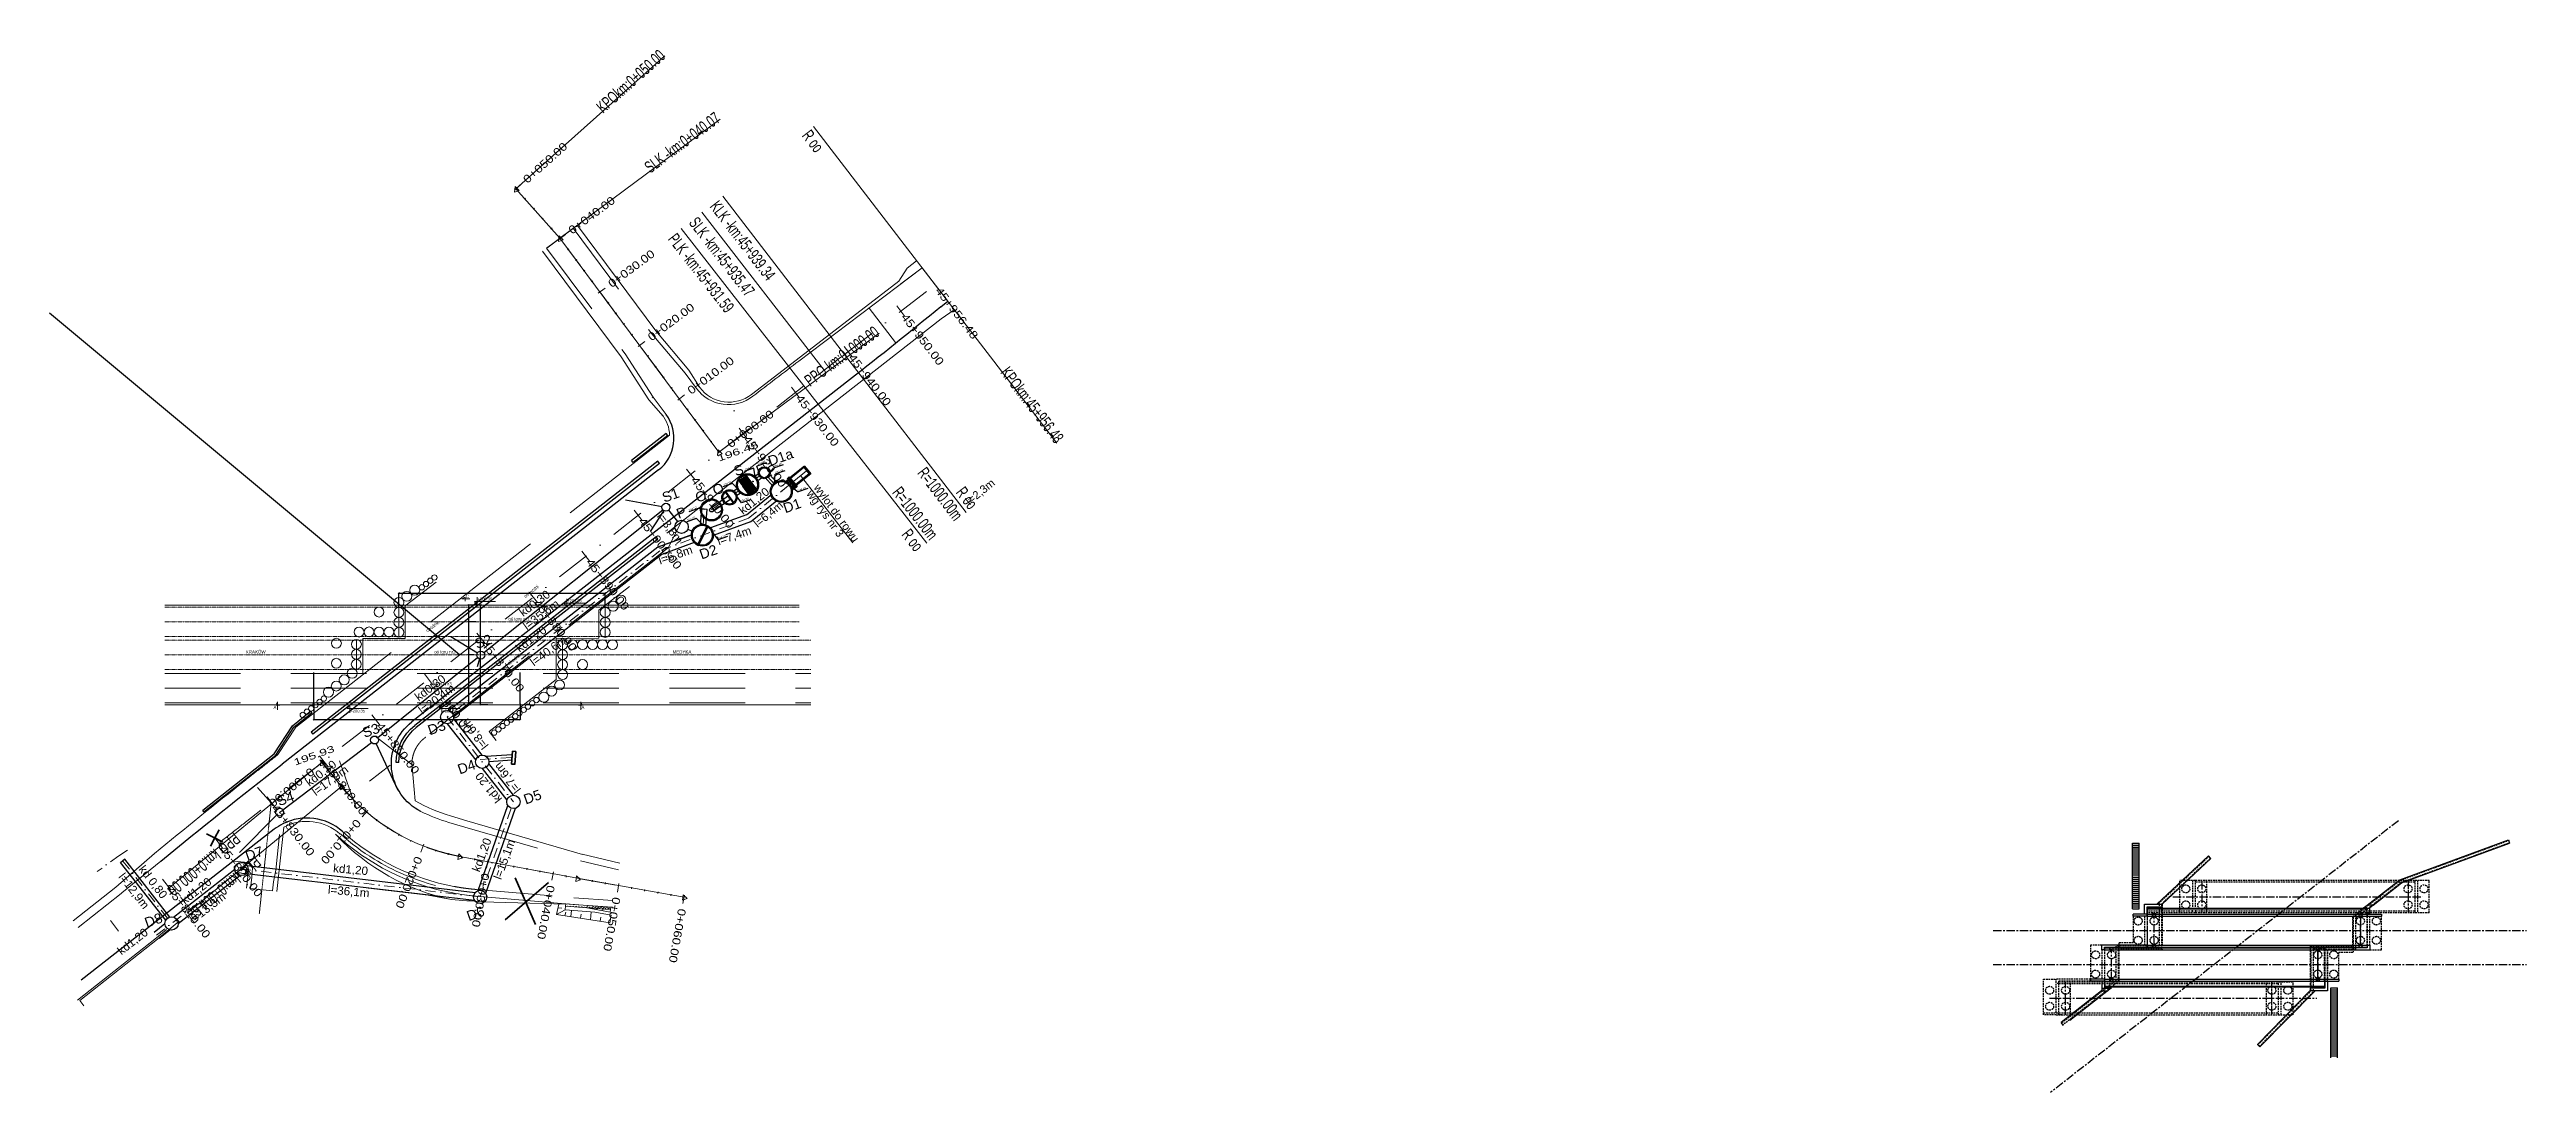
# Model space of a CAD drawing. Header units: millimetres. Extents: x -1069826 to 2704411, y -432732 to 412301.
# Drawn here: x 6201 to 378474, y 190417 to 347124 of the extents above; entities that cross this region are included whole.
import ezdxf
from ezdxf.enums import TextEntityAlignment as Align

# ---------------------------------------------------------------- set-up
doc = ezdxf.new("R2010")
doc.units = ezdxf.units.MM
doc.header["$LTSCALE"] = 1000
doc.header["$MEASUREMENT"] = 0
for name, pattern in [('CENTER', [2, 1.25, -0.25, 0.25, -0.25]), ('DGN Style 1', [11.393425, 0.018957, -11.374468]), ('DGN Style 2', [18.957446, 11.374468, -7.582979]), ('DGN Style 3', [26.540425, 18.957446, -7.582979]), ('DGN Style 4', [10.357985, 5.175758, -2.587879, 0.00647, -2.587879]), ('HIDDEN', [0.375, 0.25, -0.125])]:
    doc.linetypes.add(name, pattern=pattern)
for name, color, linetype in [('0-RAM-T', 7, 'Continuous'), ('0-T', 7, 'Continuous'), ('61_RZEDNE-T', 7, 'Continuous'), ('AAA_WIADUKT', 7, 'Continuous'), ('BETON', 7, 'Continuous'), ('DROGO-T', 7, 'Continuous'), ('WIADUKT', 7, 'Continuous')]:
    doc.layers.add(name, color=color, linetype=linetype)
for name, color, linetype, lineweight in [('1', 7, 'Continuous', 0), ('10', 7, 'Continuous', 0), ('11', 7, 'Continuous', 0), ('5', 15, 'Continuous', 0), ('6', 11, 'Continuous', 0), ('7', 7, 'Continuous', 0), ('8', 7, 'Continuous', 0), ('Chodnik', 113, 'Continuous', 0), ('D_bariery', 224, 'Continuous', 0), ('DK_OPIS', 62, 'Continuous', 30), ('DK_OŚ_KANAŁU', 50, 'DGN Style 4', 15), ('DK_ŚCIANKA', 232, 'Continuous', 35), ('Konstrukcja zelbetowa', 211, 'Continuous', 0), ('Krawedz jezdni', 40, 'Continuous', 0), ('Kraweznik', 4, 'Continuous', 0), ('M_kanalizacja', 24, 'Continuous', 30), ('Osie', 9, 'CENTER', 0), ('Pobocze', 66, 'Continuous', 0), ('studnie', 7, 'Continuous', 25), ('wiadukt2 - 1', 173, 'Continuous', 0), ('wiadukt2 - 9', 190, 'Continuous', 0)]:
    doc.layers.add(name, color=color, linetype=linetype, lineweight=lineweight)
doc.layers.add('M_os', color=2, linetype='Continuous', lineweight=9, plot=False)
doc.layers.add('M_wylot', color=240, linetype='Continuous', lineweight=30, plot=False)
doc.styles.add('CDMSTYLE', font='CDMSIMPL', dxfattribs={"width": 0.8, "bigfont": 'CDMBIGPL'})
doc.styles.add('Style-Arial', font='arial.ttf')
doc.styles.add('Style-romans', font='romans.shx')
doc.styles.add('Style-SWISSLT_1250', font='SWISSLT_1250.shx')
doc.styles.add('Style-WORKING_1250', font='WORKING_1250.shx')
doc.dimstyles.new('CDMOG-CM-100', dxfattribs={"dimscale": 100, "dimtxt": 2.5, "dimasz": 1, "dimexe": 1.5, "dimexo": 5, "dimgap": 0.5, "dimtad": 1, "dimdec": 1, "dimlfac": 0.1, "dimrnd": 0.5, "dimzin": 9, "dimdsep": 46, "dimtxsty": 'CDMSTYLE', "dimblk": 'OBLIQUE', "dimblk1": 'OBLIQUE', "dimblk2": 'OBLIQUE', "dimsah": 1, "dimtsz": 1, "dimcen": -2.5, "dimclrd": 9, "dimclre": 9, "dimclrt": 9, "dimadec": 0, "dimazin": 0, "dimtfac": 1, "dimtmove": 2, "dimatfit": 3, "dimldrblk": 'OBLIQUE', "dimfxl": 1, "dimtvp": 1, "dimtolj": 1, "dimtzin": 0, "dimarcsym": 0})
doc.dimstyles.get("Standard").update_dxf_attribs({"dimtxt": 0.18, "dimasz": 0.18, "dimexe": 0.18, "dimexo": 0.0625, "dimgap": 0.09, "dimtad": 0, "dimtih": 1, "dimtoh": 1, "dimdec": 4, "dimzin": 0, "dimdsep": 46, "dimtxsty": 'Standard', "dimcen": 0.09, "dimadec": 0, "dimazin": 0, "dimtfac": 1, "dimtdec": 4, "dimtofl": 0, "dimtmove": 0, "dimatfit": 3, "dimfxl": 1, "dimtolj": 1, "dimtzin": 0, "dimarcsym": 0})

# ---------------------------------------------------------------- blocks, each defined once
blk = doc.blocks.new('*U453')
at = {"color": 7, "linetype": 'Continuous', "lineweight": 18, "ltscale": 0.001}
for p, q in [((0.59, 3.9), (-1.47, -1.95)), ((7.62, 1.74), (9.08, 5.91)), ((-0.08, -0.85), (1.39, 3.31)), ((-1.47, -1.95), (-13.57, -5.96)), ((-1.47, -1.95), (-1.47, -1.95)), ((-13.04, -7.58), (-13.57, -5.96)), ((-13.57, -5.96), (-13.57, -5.96))]:
    blk.add_line(p, q, dxfattribs=at)
for centre, radius in [((0.18, -0.14), 0.75), ((0.67, 1.27), 0.75), ((1.17, 2.69), 0.75), ((2.58, 2.19), 0.75), ((4, 1.7), 0.75), ((5.42, 1.2), 0.75), ((6.83, 0.7), 0.75), ((8.25, 0.2), 0.75), ((-6.07, -4.11), 0.4), ((-5.31, -3.85), 0.4), ((-4.11, -3.83), 0.75), ((-2.69, -3.35), 0.75), ((-1.26, -2.88), 0.75), ((-0.32, -1.56), 0.75), ((3.01, -1.13), 0.75), ((-12.91, -6.37), 0.4), ((-12.15, -6.12), 0.4), ((-11.39, -5.87), 0.4), ((-10.63, -5.62), 0.4), ((-9.87, -5.36), 0.4), ((-9.11, -5.11), 0.4), ((-8.35, -4.86), 0.4), ((-7.59, -4.61), 0.4), ((-6.83, -4.36), 0.4)]:
    blk.add_circle(centre, radius, dxfattribs=at)
at = {"layer": '10', "color": 7, "linetype": 'Continuous', "lineweight": 18, "ltscale": 0.001}
for centre in [(8.32, 3.73), (8.82, 5.14), (10.24, 5.62), (10.24, 5.62), (11.66, 6.1), (7.82, 2.31)]:
    blk.add_circle(centre, 0.75, dxfattribs=at)
at = {"layer": 'wiadukt2 - 1', "color": 7, "linetype": 'Continuous', "lineweight": 18, "ltscale": 0.001}
for p, q in [((13.57, 7.58), (8.03, 5.78)), ((0.59, 3.9), (6.63, 1.78)), ((6.63, 1.78), (8.03, 5.78))]:
    blk.add_line(p, q, dxfattribs=at)
blk = doc.blocks.new('TerminatorOpen_0.5')
at = {"color": 0, "linetype": 'ByBlock', "lineweight": -2}
for q in [(-1, 0.25), (-1, 0), (-1, -0.25)]:
    blk.add_line((0, 0), q, dxfattribs=at)
blk = doc.blocks.new('*D461')
at = {"color": 0, "linetype": 'ByBlock', "transparency": 16777216}
for p, q in [((39440, 28200), (39440, 28193)), ((38999, 20205), (38999, 20205)), ((38999, 20205), (38999, 20205))]:
    blk.add_line(p, q, dxfattribs=at)
at = {"layer": 'Defpoints', "color": 0, "linetype": 'ByBlock', "transparency": 16777216}
for p in [(39440, 28193), (38999, 20205)]:
    blk.add_point(p, dxfattribs=at)
at = {"color": 0, "linetype": 'ByBlock', "transparency": 16777216, "rotation": 266.8404902315526}
blk.add_blockref('TerminatorOpen_0.5', (39440, 28193), dxfattribs=at)
at = {"color": 0, "linetype": 'ByBlock', "transparency": 16777216, "insert": (39439, 28198), "char_height": 1, "attachment_point": 5, "rotation": 86.84049, "style": 'Style-romans'}
blk.add_mtext('\\W0.900000x;R8000', dxfattribs=at)
blk = doc.blocks.new('*D462')
at = {"color": 0, "linetype": 'ByBlock', "transparency": 16777216}
for p, q in [((52414, 61896), (52614, 62096)), ((52514, 61996), (83514, 61996)), ((83414, 61896), (83614, 62096))]:
    blk.add_line(p, q, dxfattribs=at)
at = {"color": 9, "linetype": 'ByBlock', "transparency": 16777216}
for p, q in [((52514, 59865), (52514, 61996)), ((83514, 59865), (83514, 61996))]:
    blk.add_line(p, q, dxfattribs=at)
at = {"layer": 'Defpoints', "color": 0, "linetype": 'ByBlock', "transparency": 16777216}
for p in [(52514, 59865), (83514, 61996), (83514, 59865)]:
    blk.add_point(p, dxfattribs=at)
at = {"color": 1, "linetype": 'ByBlock', "transparency": 16777216, "insert": (69859, 62171), "char_height": 0.25, "attachment_point": 5, "style": 'CDMSTYLE'}
blk.add_mtext('\\A1;3100000', dxfattribs=at)
blk = doc.blocks.new('_OBLIQUE')
at = {"color": 0, "linetype": 'ByBlock'}
blk.add_line((-0.5, -0.5), (0.5, 0.5), dxfattribs=at)
blk = doc.blocks.new('*D463')
at = {"color": 9, "linetype": 'ByBlock', "transparency": 16777216}
for p, q in [((39711, 45490), (39711, 42999)), ((70711, 45364), (70711, 42999))]:
    blk.add_line(p, q, dxfattribs=at)
at = {"color": 0, "linetype": 'ByBlock', "transparency": 16777216}
for p, q in [((39611, 42900), (39811, 43100)), ((39711, 43000), (70711, 43000)), ((70611, 42900), (70811, 43100))]:
    blk.add_line(p, q, dxfattribs=at)
at = {"layer": 'Defpoints', "color": 0, "linetype": 'ByBlock', "transparency": 16777216}
for p in [(39711, 45491), (70711, 45365), (70711, 43000)]:
    blk.add_point(p, dxfattribs=at)
at = {"color": 1, "linetype": 'ByBlock', "transparency": 16777216, "insert": (53920, 43175), "char_height": 0.25, "attachment_point": 5, "style": 'CDMSTYLE'}
blk.add_mtext('\\A1;3100000', dxfattribs=at)
blk = doc.blocks.new('*U454')
at = {"layer": 'wiadukt2 - 9', "color": 7, "linetype": 'Continuous', "lineweight": 18, "ltscale": 0.001}
for p, q in [((4.79, -0.12), (6.26, 4.05)), ((7.21, 3.9), (5.58, -0.75)), ((12.75, 5.7), (7.21, 3.9)), ((-2.9, -2.71), (-1.44, 1.45)), ((-0.46, 1.37), (-2.2, -3.59)), ((5.58, -0.75), (-0.46, 1.37)), ((-0.45, 1.41), (-0.45, 1.41)), ((0.02, 1.25), (0.02, 1.25))]:
    blk.add_line(p, q, dxfattribs=at)
for centre, radius in [((3.18, 4.33), 0.75), ((5.99, 3.29), 0.75), ((6.49, 4.7), 0.75), ((7.91, 5.17), 0.75), ((7.91, 5.17), 0.75), ((9.33, 5.65), 0.75), ((10.48, 5.7), 0.4), ((11.24, 5.96), 0.4), ((12, 6.21), 0.4), ((12.76, 6.46), 0.4), ((-4.42, 2.02), 0.75), ((-2.14, -0.53), 0.75), ((-1.64, 0.88), 0.75), ((-0.65, 2.49), 0.75), ((0.77, 2), 0.75), ((2.18, 1.5), 0.75), ((3.6, 1), 0.75), ((5, 0.46), 0.75), ((5.49, 1.87), 0.75), ((-6.56, -4.03), 0.75), ((-5.42, -0.81), 0.75), ((-5.13, -3.56), 0.75), ((-3.68, -3.02), 0.75), ((-2.64, -1.95), 0.75), ((-12.76, -6.46), 0.4), ((-12, -6.21), 0.4), ((-11.24, -5.96), 0.4), ((-10.48, -5.7), 0.4), ((-9.72, -5.45), 0.4), ((-8.96, -5.2), 0.4), ((-7.98, -4.51), 0.75)]:
    blk.add_circle(centre, radius, dxfattribs=at)
blk = doc.blocks.new('00KOTA1_1_1')
at = {"color": 0, "linetype": 'Continuous', "flags": 128}
blk.add_lwpolyline([(137, 29), (-21, 29), (0, 0), (0, 61)], dxfattribs=at)
at = {"color": 0, "linetype": 'Continuous', "style": 'CDMSTYLE', "width": 0.85}
blk.add_attdef('%%P000.000', (4, 36), '', height=22, dxfattribs=at)
blk = doc.blocks.new('*D464')
at = {"color": 0, "linetype": 'ByBlock', "transparency": 16777216}
for p, q in [((64875, 60077), (64675, 60277)), ((64775, 45248), (64775, 60177)), ((64875, 45148), (64675, 45348))]:
    blk.add_line(p, q, dxfattribs=at)
at = {"color": 9, "linetype": 'ByBlock', "transparency": 16777216}
for p, q in [((64991, 60177), (64774, 60177)), ((65877, 45248), (64774, 45248))]:
    blk.add_line(p, q, dxfattribs=at)
at = {"layer": 'Defpoints', "color": 0, "linetype": 'ByBlock', "transparency": 16777216}
for p in [(64775, 60177), (64991, 60177), (65877, 45248)]:
    blk.add_point(p, dxfattribs=at)
at = {"color": 3, "linetype": 'ByBlock', "transparency": 16777216, "insert": (64600, 53442), "char_height": 0.25, "attachment_point": 5, "rotation": 90, "style": 'CDMSTYLE'}
blk.add_mtext('\\A1;\\Fmsdefault.shx;\\W0.800000x;1492900', dxfattribs=at)
blk = doc.blocks.new('*D465')
at = {"color": 0, "linetype": 'ByBlock', "transparency": 16777216}
for p, q in [((63078, 57615), (62878, 57815)), ((62978, 57715), (62978, 52715)), ((63078, 52615), (62878, 52815))]:
    blk.add_line(p, q, dxfattribs=at)
at = {"color": 9, "linetype": 'ByBlock', "transparency": 16777216}
blk.add_line((63829, 52715), (62978, 52715), dxfattribs=at)
at = {"layer": 'Defpoints', "color": 0, "linetype": 'ByBlock', "transparency": 16777216}
for p in [(64060, 57715), (62978, 52715), (63829, 52715)]:
    blk.add_point(p, dxfattribs=at)
at = {"color": 3, "linetype": 'ByBlock', "transparency": 16777216, "insert": (62803, 55949), "char_height": 0.25, "attachment_point": 5, "rotation": 90, "style": 'CDMSTYLE'}
blk.add_mtext('\\A1;\\Fmsdefault.shx;\\W0.800000x;500000', dxfattribs=at)
blk = doc.blocks.new('*D466')
at = {"color": 0, "linetype": 'ByBlock', "transparency": 16777216}
for p, q in [((63078, 52615), (62878, 52815)), ((62978, 52715), (62978, 45243)), ((63078, 45143), (62878, 45343))]:
    blk.add_line(p, q, dxfattribs=at)
at = {"color": 9, "linetype": 'ByBlock', "transparency": 16777216}
blk.add_line((63230, 45243), (62978, 45243), dxfattribs=at)
at = {"layer": 'Defpoints', "color": 0, "linetype": 'ByBlock', "transparency": 16777216}
for p in [(63829, 52715), (62978, 45243), (63231, 45243)]:
    blk.add_point(p, dxfattribs=at)
at = {"color": 3, "linetype": 'ByBlock', "transparency": 16777216, "insert": (62803, 48229), "char_height": 0.25, "attachment_point": 5, "rotation": 90, "style": 'CDMSTYLE'}
blk.add_mtext('\\A1;\\Fmsdefault.shx;\\W0.800000x;747200', dxfattribs=at)
blk = doc.blocks.new('*D467')
at = {"color": 0, "linetype": 'ByBlock', "transparency": 16777216}
for p, q in [((63078, 60087), (62878, 60287)), ((62978, 60187), (62978, 57715)), ((63078, 57615), (62878, 57815))]:
    blk.add_line(p, q, dxfattribs=at)
at = {"color": 9, "linetype": 'ByBlock', "transparency": 16777216}
for p, q in [((64059, 60187), (62978, 60187)), ((64059, 57715), (62978, 57715))]:
    blk.add_line(p, q, dxfattribs=at)
at = {"layer": 'Defpoints', "color": 0, "linetype": 'ByBlock', "transparency": 16777216}
for p in [(64060, 60187), (62978, 57715), (64060, 57715)]:
    blk.add_point(p, dxfattribs=at)
at = {"color": 3, "linetype": 'ByBlock', "transparency": 16777216, "insert": (62803, 58951), "char_height": 0.25, "attachment_point": 5, "rotation": 90, "style": 'CDMSTYLE'}
blk.add_mtext('\\A1;\\Fmsdefault.shx;\\W0.800000x;247200', dxfattribs=at)
blk = doc.blocks.new('A$C7AA0032F')
at = {"layer": 'Konstrukcja zelbetowa', "ltscale": 0.1}
h = blk.add_hatch(dxfattribs=at)
h.set_pattern_fill('ANSI33', color=256, scale=1000, angle=19.3576691784, style=0)
h.set_pattern_definition([(214.35767, (162847.9, -35115.26), (282.1786, -412.7653), []), (214.35767, (162500.44, -35049.97), (282.1786, -412.7653), [250, -125])])
edge = h.paths.add_edge_path()
edge.add_line((77593.4971, 15332.08203), (77567.38662, 14994.28893))
edge.add_line((77593.89656, 15337.2499), (84124.91069, 14838.85686))
edge.add_line((77567.38662, 14994.28893), (84097.9062, 14489.4978))
edge.add_line((84124.01667, 14827.2909), (84097.9062, 14489.4978))
at = {"linetype": 'Continuous', "lineweight": 9, "ltscale": 0.001}
for p, q in [((17329.3681, 60181.71568), (112653.62453, 60181.71568)), ((17329.3681, 45247.71568), (114425.33059, 45247.71568))]:
    blk.add_line(p, q, dxfattribs=at)
at = {"linetype": 'CENTER', "lineweight": 9, "ltscale": 0.001}
for p, q in [((17329.3681, 59921.71568), (112653.62453, 59921.71568)), ((17329.3681, 57714.71568), (112653.62452, 57714.71568)), ((17329.3681, 55507.71568), (112653.62453, 55507.71568)), ((17329.3681, 54921.71568), (114425.33059, 54921.71568)), ((17329.3681, 52714.71568), (114425.33059, 52714.71568)), ((17329.3681, 50507.71568), (114425.33059, 50507.71568))]:
    blk.add_line(p, q, dxfattribs=at)
at = {"linetype": 'DGN Style 2', "lineweight": 9}
for p, q in [((17329.3681, 49921.71568), (114425.33059, 49921.71568)), ((17329.3681, 47714.71568), (114425.33059, 47714.71568)), ((17329.3681, 45507.71568), (114425.33059, 45507.71568))]:
    blk.add_line(p, q, dxfattribs=at)
at = {"linetype": 'Continuous', "ltscale": 0.001}
for p, q in [((39711.25581, 45364.71568), (39711.25581, 50064.71568)), ((70711.25581, 45364.71568), (70711.25581, 50064.71568))]:
    blk.add_line(p, q, dxfattribs=at)
at = {"color": 7}
blk.add_circle((99491.62052, 74509.68179), 300, dxfattribs=at)
at = {"layer": '1', "linetype": 'Continuous', "lineweight": 18}
for p, q in [((76717.91017, 115332.29651), (70100.52861, 122740.37473)), ((100614.68474, 83171.93268), (76717.91017, 115332.29651)), ((40936.62346, 36557.59658), (43903.78925, 32936.50157)), ((61619.27991, 22457.1896), (79328.24541, 19161.25385)), ((79328.24541, 19161.25385), (95377.67194, 16338.01512))]:
    blk.add_line(p, q, dxfattribs=at)
at = {"layer": '1', "linetype": 'Continuous', "lineweight": 18, "flags": 128}
for points in [[(132481.68408, 109125.43055), (133700.57631, 107539.77556)], [(127341.83059, 105174.42763), (128560.72282, 103588.77265)], [(119413.55565, 99079.9665), (120632.44788, 97494.31151)], [(111505.05981, 92947.2705), (112736.19784, 91371.10453)], [(103624.22996, 86791.58039), (104855.36798, 85215.41442)], [(95743.4001, 80635.89027), (96974.53812, 79059.7243)], [(87862.57024, 74480.20016), (89093.70826, 72904.03419)], [(79981.74038, 68324.51005), (81212.87841, 66748.34408)], [(72100.91053, 62168.81994), (73332.04855, 60592.65397)], [(64220.08067, 56013.12983), (65451.21869, 54436.96386)], [(56339.25081, 49857.43972), (57570.38883, 48281.27374)], [(48458.42095, 43701.7496), (49689.55898, 42125.58363)], [(40577.59109, 37546.05949), (41808.72912, 35969.89352)], [(32696.76124, 31390.36938), (33927.89926, 29814.20341)], [(24820.53559, 25220.14654), (26060.07721, 23650.58081)], [(16982.06377, 19007.48363), (18224.65099, 17440.32792)], [(9146.28524, 12794.54754), (10388.87245, 11227.39184)]]:
    blk.add_lwpolyline(points, dxfattribs=at)
at = {"layer": '1', "linetype": 'Continuous', "lineweight": 18}
blk.add_arc((67108.5207, 51950.71831), 30000, 219.3315745838, 259.4569245647, dxfattribs=at)
at = {"layer": '1', "linetype": 'DGN Style 4', "lineweight": 9}
for points in [[(69976.22954, 123094.17515), (70578.6281, 122510.87337), (69871.02725, 122262.27523)], [(76593.6111, 115686.09694), (77196.00966, 115102.79515), (76488.40881, 114854.19702)], [(100490.38567, 83525.7331), (101092.78423, 82942.43132), (100385.18338, 82693.83318)]]:
    blk.add_3dface(points, dxfattribs=at)
at = {"layer": '1', "linetype": 'DGN Style 2', "lineweight": 9}
for points in [[(40812.32439, 36911.39701), (41414.72295, 36328.09522), (40707.1221, 36079.49709)], [(43779.49018, 33290.302), (44381.88874, 32707.00021), (43674.28789, 32458.40208)], [(61494.98085, 22810.99003), (62097.37941, 22227.68824), (61389.77855, 21979.09011)], [(79203.94634, 19515.05428), (79806.3449, 18931.75249), (79098.74404, 18683.15436)], [(95253.37288, 16691.81555), (95855.77144, 16108.51376), (95148.17058, 15859.91563)]]:
    blk.add_3dface(points, dxfattribs=at)
at = {"layer": '11', "linetype": 'DGN Style 4', "lineweight": 9}
for p, q in [((76717.91017, 115332.29651), (100490.72964, 83338.75189)), ((119498.79752, 97884.18345), (133091.1302, 108332.60305)), ((113375.8999, 93139.67559), (29642.10145, 27735.48283))]:
    blk.add_line(p, q, dxfattribs=at)
at = {"layer": '11', "linetype": 'Continuous', "lineweight": 9, "flags": 128}
for points in [[(133091.1302, 108332.60305), (114807.74679, 132117.42786)], [(116428.16088, 95523.78655), (98052.79619, 119237.62159)], [(119498.79752, 97884.18345), (101215.41411, 121669.00826)], [(113375.8999, 93139.67559), (94908.82956, 116782.16517)], [(133091.1302, 108332.60305), (151374.51361, 84547.77825)], [(119498.79752, 97884.18345), (137782.18093, 74099.35865)], [(113375.8999, 93139.67559), (131842.97023, 69497.18602)]]:
    blk.add_lwpolyline(points, dxfattribs=at)
at = {"layer": '11', "linetype": 'DGN Style 4', "lineweight": 9, "flags": 128}
for points in [[(43903.78925, 32936.50157), (40627.13059, 36935.29812)], [(85093.94145, 18147.01597), (79328.24541, 19161.25385), (61619.27991, 22457.1896)]]:
    blk.add_lwpolyline(points, dxfattribs=at)
at = {"layer": '11', "linetype": 'DGN Style 4', "lineweight": 9}
for centre, start, end in [((728944.9111, -694943.31017), 127.54946413785, 127.99327729832), ((645211.11266, -760347.50293), 127.99327729845, 128.41066227227)]:
    blk.add_arc(centre, 1000000, start, end, dxfattribs=at)
at = {"layer": '11', "linetype": 'DGN Style 4', "lineweight": 9, "extrusion": (0, 0, -1)}
blk.add_arc((-67108.5207, 51950.71831), 30000, 280.5430754338, 320.6684254155, dxfattribs=at)
at = {"layer": '5', "linetype": 'Continuous', "lineweight": 0, "flags": 128}
for points in [[(70100.52861, 122740.37473), (92474.11755, 142725.93246)], [(76717.91017, 115332.29651), (100797.99653, 133225.01683)], [(100614.68474, 83171.93268), (124694.7711, 101064.653)], [(40936.62346, 36557.59658), (17731.89201, 17543.37983)], [(43903.78925, 32936.50157), (20699.0578, 13922.28483)]]:
    blk.add_lwpolyline(points, dxfattribs=at)
at = {"layer": '7', "linetype": 'Continuous', "lineweight": 18, "flags": 128}
for points in [[(69876.79273, 122540.51913), (70846.31492, 123406.55997)], [(76516.92344, 115099.7873), (77560.39385, 115875.13851)], [(82481.16355, 107073.09184), (83524.63396, 107848.44305)], [(88445.40366, 99046.39638), (89488.87407, 99821.7476)], [(94409.64377, 91019.70093), (95453.11418, 91795.05214)], [(100373.88387, 82993.00547), (101417.35428, 83768.35669)], [(41168.67077, 36747.73875), (40163.13241, 35923.78935)], [(47815.64503, 29370.30759), (46971.17573, 28381.93944)], [(56265.77446, 24300.67574), (55791.17614, 23090.40452)], [(65910.3477, 21963.70154), (65672.48059, 20685.64863)], [(75741.52393, 20133.95461), (75503.65683, 18855.9017)], [(85580.86594, 18365.9678), (85355.64233, 17085.62631)], [(95429.64662, 16633.47854), (95204.42302, 15353.13705)]]:
    blk.add_lwpolyline(points, dxfattribs=at)
at = {"layer": '7', "linetype": 'Continuous', "lineweight": 0, "flags": 128}
for points in [[(71358.32051, 121182.18359), (71544.76708, 121348.7299)], [(72690.69102, 119690.61099), (72877.1376, 119857.1573)], [(74023.06154, 118199.03839), (74209.50811, 118365.58471)], [(75355.43206, 116707.4658), (75541.87863, 116874.01211)], [(77870.30537, 113613.73301), (78070.97276, 113762.83901)], [(79063.15339, 112008.39392), (79263.82078, 112157.49992)], [(80256.00142, 110403.05483), (80456.6688, 110552.16083)], [(81448.84944, 108797.71573), (81649.51682, 108946.82174)], [(83834.54548, 105587.03755), (84035.21287, 105736.14356)], [(85027.3935, 103981.69846), (85228.06089, 104130.80446)], [(86220.24152, 102376.35937), (86420.90891, 102525.46537)], [(87413.08955, 100771.02028), (87613.75693, 100920.12628)], [(89798.78559, 97560.3421), (89999.45297, 97709.4481)], [(90991.63361, 95955.00301), (91192.301, 96104.10901)], [(92184.48163, 94349.66391), (92385.14902, 94498.76992)], [(93377.32965, 92744.32482), (93577.99704, 92893.43083)], [(95763.0257, 89533.64664), (95963.69308, 89682.75264)], [(96955.87372, 87928.30755), (97156.5411, 88077.41355)], [(98148.72174, 86322.96846), (98349.38913, 86472.07446)], [(99341.56976, 84717.62937), (99542.23715, 84866.73537)], [(42281.58701, 35073.9952), (42088.21425, 34915.5434)], [(43549.20146, 33527.01311), (43355.8287, 33368.5613)], [(44836.09521, 32002.05763), (44649.87092, 31835.26281)], [(46214.49697, 30562.64283), (46039.79778, 30383.81277)], [(49243.24794, 27974.85484), (49093.87275, 27774.38775)], [(50880.14101, 26837.97866), (50744.45222, 26628.00592)], [(52589.13351, 25812.67333), (52467.73395, 25594.1278)], [(54362.63271, 24903.49406), (54256.06174, 24677.3467)], [(58071.38249, 23449.13707), (57995.82113, 23210.82954)], [(59990.15582, 22910.42076), (59930.63772, 22667.60891)], [(61941.28226, 22498.97679), (61895.53859, 22253.19738)], [(63907.51751, 22133.0274), (63861.77384, 21887.248)], [(67839.988, 21401.12863), (67794.24433, 21155.34922)], [(69806.22325, 21035.17924), (69760.47958, 20789.39984)], [(71772.4585, 20669.22986), (71726.71483, 20423.45045)], [(73738.69375, 20303.28047), (73692.95007, 20057.50107)], [(77671.16424, 19571.3817), (77625.42057, 19325.60229)], [(79636.94774, 19208.48574), (79593.63551, 18962.26622)], [(81606.70388, 18861.98789), (81563.39164, 18615.76837)], [(83576.46001, 18515.49004), (83533.14778, 18269.27052)], [(87515.97229, 17822.49433), (87472.66006, 17576.27482)], [(89485.72843, 17475.99648), (89442.41619, 17229.77697)], [(91455.48456, 17129.49863), (91412.17233, 16883.27911)], [(93425.2407, 16783.00078), (93381.92847, 16536.78126)]]:
    blk.add_lwpolyline(points, dxfattribs=at)
at = {"layer": 'BETON'}
for p, q in [((103627.01706, 79019.76777), (103587.34044, 78904.31791)), ((103587.34044, 78904.31791), (104198.50462, 78064.16245)), ((103627.01706, 79019.76777), (103651.23181, 79063.51301)), ((103627.01706, 79019.76777), (105218.35849, 76832.18178)), ((103632.93423, 79020.13318), (103655.60634, 79061.09153)), ((103632.93423, 79020.13318), (105220.52803, 76837.69899)), ((103634.43012, 79022.83557), (103643.17917, 79017.99262)), ((103637.32002, 79038.38062), (103650.44359, 79031.11619)), ((103642.16297, 79047.12967), (103655.28654, 79039.86524)), ((103643.17917, 79017.99262), (103662.55097, 79052.98881)), ((103654.73143, 79061.57583), (103651.23181, 79063.51301)), ((103653.80192, 79057.83176), (103662.55097, 79052.98881)), ((103773.00154, 79048.57569), (103667.87431, 78972.10174)), ((103779.9862, 79047.47363), (103670.81562, 78968.05839)), ((103775.94285, 79044.53233), (103670.81562, 78968.05839)), ((103713.46078, 78943.43341), (103770.06776, 78984.61168)), ((103960.53044, 78603.79157), (103713.46078, 78943.43341)), ((103779.46914, 78971.68778), (103722.86217, 78930.50951)), ((103790.28419, 78956.82055), (103733.67722, 78915.64227)), ((103766.0244, 78981.67038), (103739.55265, 79018.06058)), ((103801.09924, 78941.95331), (103744.49227, 78900.77504)), ((104037.72656, 78616.66636), (103749.47862, 79012.91518)), ((103750.58067, 79019.89984), (103771.60611, 79035.19463)), ((103811.91429, 78927.08608), (103755.30731, 78885.9078)), ((103758.29501, 79068.79246), (103762.33837, 79071.73377)), ((103758.29501, 79068.79246), (103773.00154, 79048.57569)), ((103762.33837, 79071.73377), (103779.9862, 79047.47363)), ((103823.3176, 78911.41017), (103766.71063, 78870.23189)), ((103776.01732, 79035.93033), (103771.89949, 79041.59102)), ((103833.54439, 78897.35161), (103776.93741, 78856.17333)), ((104066.83872, 78637.84376), (103778.59078, 79034.09257)), ((103844.35943, 78882.48437), (103787.75246, 78841.30609)), ((103855.17448, 78867.61713), (103798.56751, 78826.43885)), ((103799.17991, 79005.78909), (104045.82458, 79185.20872)), ((104055.22597, 79172.28483), (103808.5813, 78992.86519)), ((103865.98953, 78852.7499), (103809.38256, 78811.57162)), ((104066.04102, 79157.41758), (103819.39635, 78977.99795)), ((103877.39284, 78837.07399), (103820.78587, 78795.89571)), ((104076.85607, 79142.55035), (103830.2114, 78963.13071)), ((103887.61963, 78823.01542), (103831.01265, 78781.83714)), ((104087.67112, 79127.68311), (103841.02645, 78948.26347)), ((103898.43468, 78808.14819), (103841.8277, 78766.96991)), ((103846.95165, 78496.43768), (103842.9083, 78493.49637)), ((103842.9083, 78493.49637), (103860.55613, 78469.23624)), ((103846.95165, 78496.43768), (103861.65818, 78476.2209)), ((104099.07443, 79112.00721), (103852.42976, 78932.58757)), ((103909.24973, 78793.28095), (103852.64275, 78752.10268)), ((103860.55613, 78469.23624), (103888.85962, 78489.82538)), ((103861.65818, 78476.2209), (103885.91831, 78493.86873)), ((104109.30121, 79097.94864), (103862.65654, 78918.52901)), ((103920.06477, 78778.41372), (103863.4578, 78737.23544)), ((104120.11626, 79083.08141), (103873.47159, 78903.66177)), ((103931.46808, 78762.73781), (103874.86111, 78721.55953)), ((104130.93131, 79068.21417), (103884.28664, 78888.79453)), ((103941.69487, 78748.67924), (103885.0879, 78707.50096)), ((104141.74636, 79053.34693), (103895.10169, 78873.9273)), ((103952.50992, 78733.81201), (103895.90295, 78692.63373)), ((104153.14967, 79037.67103), (103906.505, 78858.25139)), ((103963.32497, 78718.94477), (103906.718, 78677.76649)), ((104163.37646, 79023.61246), (103916.73179, 78844.19282)), ((103974.14002, 78704.07753), (103917.53305, 78662.89925)), ((104174.19151, 79008.74522), (103927.54684, 78829.32559)), ((104185.00656, 78993.87799), (103938.36189, 78814.45835)), ((104195.8216, 78979.01075), (103949.17694, 78799.59112)), ((104017.13742, 78644.96985), (103960.53044, 78603.79157)), ((104207.22492, 78963.33484), (103960.58025, 78783.91521)), ((104217.45171, 78949.27628), (103970.80703, 78769.85664)), ((104075.95601, 78632.1101), (103970.82878, 78555.63615)), ((104082.94067, 78631.00804), (103973.77008, 78551.59279)), ((104078.89732, 78628.06673), (103973.77008, 78551.59279)), ((104228.26675, 78934.40904), (103981.62208, 78754.98941)), ((104239.0818, 78919.5418), (103992.43713, 78740.12217)), ((104249.89685, 78904.67457), (104003.25218, 78725.25493)), ((104013.09406, 78642.02854), (104039.56581, 78605.63834)), ((104016.41525, 78526.96782), (104073.02222, 78568.1461)), ((104263.48491, 78187.32598), (104016.41525, 78526.96782)), ((104313.48339, 78817.2634), (104025.23545, 79213.51221)), ((104082.42361, 78555.2222), (104025.81663, 78514.04391)), ((104026.3375, 79220.49688), (104047.36294, 79235.79166)), ((104093.23866, 78540.35496), (104036.63168, 78499.17668)), ((104068.97887, 78565.20479), (104042.50712, 78601.59499)), ((104044.71122, 78615.56431), (104065.73667, 78630.8591)), ((104292.89425, 78845.56688), (104046.24958, 78666.14724)), ((104104.05371, 78525.48772), (104047.44673, 78484.30944)), ((104340.68103, 78200.20077), (104052.43309, 78596.44958)), ((104053.53514, 78603.43424), (104074.56058, 78618.72903)), ((104342.59555, 78838.4408), (104054.3476, 79234.68961)), ((104114.86876, 78510.62049), (104058.26178, 78469.44221)), ((104061.24948, 78652.32687), (104065.29284, 78655.26818)), ((104061.24948, 78652.32687), (104075.95601, 78632.1101)), ((105132.40386, 79134.74608), (104064.95807, 78358.24143)), ((104064.95807, 78358.24143), (104723.81051, 77452.52985)), ((104065.29284, 78655.26818), (104082.94067, 78631.00804)), ((104067.79483, 78634.82948), (104071.91266, 78629.16879)), ((104126.27207, 78494.94458), (104069.66509, 78453.7663)), ((104078.97179, 78619.46473), (104074.85396, 78625.12543)), ((104074.93674, 79206.38613), (104322.39009, 79386.39402)), ((104136.49885, 78480.88601), (104079.89188, 78439.70774)), ((104369.79319, 78221.37817), (104081.54524, 78617.62699)), ((104331.79147, 79373.47012), (104084.33813, 79193.46223)), ((104147.31391, 78466.01877), (104090.70693, 78424.8405)), ((104342.60652, 79358.60289), (104095.15318, 79178.59499)), ((104158.12895, 78451.15154), (104101.52198, 78409.97326)), ((104102.13438, 78589.32349), (104348.77905, 78768.74313)), ((104353.42157, 79343.73565), (104105.96822, 79163.72775)), ((104358.18044, 78755.81923), (104111.53577, 78576.3996)), ((104168.944, 78436.2843), (104112.33703, 78395.10602)), ((104364.23662, 79328.86841), (104116.78327, 79148.86051)), ((104368.99549, 78740.952), (104122.35082, 78561.53236)), ((104180.34731, 78420.6084), (104123.74034, 78379.43012)), ((104375.63993, 79313.1925), (104128.18658, 79133.18461)), ((104379.81054, 78726.08476), (104133.16587, 78546.66512)), ((104190.5741, 78406.54983), (104133.96713, 78365.37155)), ((104385.86672, 79299.13394), (104138.41337, 79119.12604)), ((104390.62559, 78711.21752), (104143.98091, 78531.79789)), ((104201.38915, 78391.6826), (104144.78217, 78350.50431)), ((104396.68176, 79284.2667), (104149.22842, 79104.25881)), ((104402.02889, 78695.54162), (104155.38422, 78516.12198)), ((104212.2042, 78376.81536), (104155.59722, 78335.63708)), ((104407.49682, 79269.39947), (104160.04347, 79089.39157)), ((104412.25568, 78681.48305), (104165.61102, 78502.06341)), ((104223.01925, 78361.94812), (104166.41227, 78320.76985)), ((104418.31186, 79254.53223), (104170.85852, 79074.52433)), ((104423.07073, 78666.61581), (104176.42606, 78487.19618)), ((104234.42255, 78346.27222), (104177.81558, 78305.09394)), ((104429.71517, 79238.85632), (104182.26183, 79058.84843)), ((104433.88578, 78651.74858), (104187.24111, 78472.32894)), ((104244.64934, 78332.21365), (104188.04237, 78291.03537)), ((104439.94196, 79224.79776), (104192.48862, 79044.78986)), ((104444.70083, 78636.88134), (104198.05616, 78457.46171)), ((104255.46439, 78317.34641), (104198.85742, 78276.16813)), ((104450.75701, 79209.93052), (104203.30367, 79029.92262)), ((104456.10414, 78621.20543), (104209.45947, 78441.78579)), ((104266.27944, 78302.47918), (104209.67247, 78261.3009)), ((104461.57206, 79195.06329), (104214.11872, 79015.05539)), ((104466.33093, 78607.14687), (104219.68626, 78427.72723)), ((104277.09449, 78287.61194), (104220.48752, 78246.43366)), ((104472.38711, 79180.19605), (104224.93376, 79000.18815)), ((104477.14598, 78592.27963), (104230.5013, 78412.86)), ((104483.79042, 79164.52014), (104236.33708, 78984.51224)), ((104487.96103, 78577.41239), (104241.31636, 78397.99276)), ((104494.0172, 79150.46158), (104246.56386, 78970.45368)), ((104498.77608, 78562.54516), (104252.1314, 78383.12552)), ((104504.83225, 79135.59434), (104257.37891, 78955.58644)), ((104320.09189, 78228.50426), (104263.48491, 78187.32598)), ((104510.17938, 78546.86925), (104263.53471, 78367.44961)), ((104515.6473, 79120.7271), (104268.19396, 78940.71921)), ((104520.40617, 78532.81069), (104273.7615, 78353.39105)), ((104382.95384, 78218.58581), (104273.78324, 78139.17056)), ((104381.85178, 78211.60115), (104276.72455, 78135.1272)), ((104526.46235, 79105.85987), (104279.00901, 78925.85197)), ((104531.22122, 78517.94345), (104284.57655, 78338.52381)), ((104542.03627, 78503.07621), (104295.3916, 78323.65658)), ((104590.04889, 79018.44869), (104301.80095, 79414.69751)), ((104302.903, 79421.68216), (104323.92844, 79436.97696)), ((104552.85132, 78488.20898), (104306.20665, 78308.78934)), ((104316.04853, 78225.56295), (104342.52028, 78189.17275)), ((104320.46805, 78816.16135), (104341.4935, 78831.45614)), ((104569.45975, 79046.75218), (104322.00641, 78866.74428)), ((104616.43786, 78400.7978), (104328.18992, 78797.04662)), ((104329.29196, 78804.03128), (104350.31741, 78819.32607)), ((104619.16105, 79039.62609), (104330.9131, 79435.87491)), ((104371.93334, 78148.7392), (104345.46159, 78185.1294)), ((104347.66569, 78199.09872), (104368.69113, 78214.3935)), ((104595.84872, 78429.10129), (104349.20405, 78249.68165)), ((104351.50224, 79407.57142), (104598.14691, 79586.99106)), ((104643.63549, 77783.73517), (104355.38755, 78179.98399)), ((104356.48961, 78186.96865), (104377.51505, 78202.26344)), ((104645.55001, 78421.9752), (104357.30207, 78818.22401)), ((104607.5483, 79574.06716), (104360.90363, 79394.64752)), ((104370.7493, 78218.36389), (104374.86712, 78212.70319)), ((104618.36335, 79559.19992), (104371.71868, 79379.78029)), ((104381.92626, 78202.99914), (104377.80843, 78208.65984)), ((104377.89121, 78789.92054), (104625.34456, 78969.92843)), ((104396.55831, 78191.38437), (104381.85178, 78211.60115)), ((104629.1784, 79544.33269), (104382.53372, 79364.91305)), ((104400.60167, 78194.32567), (104382.95384, 78218.58581)), ((104672.74765, 77804.91257), (104384.49971, 78201.16139)), ((104634.74594, 78957.00453), (104387.2926, 78776.99663)), ((104639.99345, 79529.46545), (104393.34877, 79350.04581)), ((104396.55831, 78191.38437), (104400.60167, 78194.32567)), ((104645.56099, 78942.1373), (104398.10764, 78762.12939)), ((104651.39676, 79513.78954), (104404.75208, 79334.3699)), ((104405.08885, 78172.8579), (104651.73352, 78352.27754)), ((104656.37604, 78927.27006), (104408.9227, 78747.26216)), ((104661.13491, 78339.35364), (104414.49024, 78159.934)), ((104661.62354, 79499.73098), (104414.97887, 79320.31134)), ((104667.19109, 78912.40282), (104419.73774, 78732.39492)), ((104671.94996, 78324.4864), (104425.30529, 78145.06677)), ((104672.43859, 79484.86374), (104425.79392, 79305.44411)), ((104678.5944, 78896.72691), (104431.14105, 78716.71901)), ((104682.76501, 78309.61917), (104436.12033, 78130.19953)), ((104683.25364, 79469.9965), (104436.60897, 79290.57687)), ((104688.82118, 78882.66835), (104441.36784, 78702.66045)), ((104693.58005, 78294.75193), (104446.93539, 78115.33229)), ((104694.06869, 79455.12927), (104447.42402, 79275.70963)), ((104699.63623, 78867.80111), (104452.18289, 78687.79321)), ((104704.98336, 78279.07602), (104458.33869, 78099.65639)), ((104705.472, 79439.45336), (104458.82733, 79260.03372)), ((104710.45128, 78852.93388), (104462.99794, 78672.92598)), ((104715.21015, 78265.01746), (104468.56548, 78085.59782)), ((104715.69879, 79425.3948), (104469.05412, 79245.97516)), ((104721.26633, 78838.06664), (104473.81299, 78658.05874)), ((104726.0252, 78250.15022), (104479.38053, 78070.73059)), ((104726.51384, 79410.52756), (104479.86917, 79231.10792)), ((104732.66964, 78822.39073), (104485.2163, 78642.38283)), ((104736.84025, 78235.28298), (104490.19558, 78055.86335)), ((104737.32889, 79395.66032), (104490.68422, 79216.24068)), ((104742.89643, 78808.33217), (104495.44308, 78628.32427)), ((104747.6553, 78220.41575), (104501.01063, 78040.99611)), ((104748.14393, 79380.79309), (104501.49926, 79201.37344)), ((104753.71148, 78793.46493), (104506.25813, 78613.45703)), ((104759.05861, 78204.73984), (104512.41394, 78025.3202)), ((104759.54724, 79365.11718), (104512.90257, 79185.69754)), ((104764.52653, 78778.59769), (104517.07318, 78598.58979)), ((104769.28539, 78190.68127), (104522.64073, 78011.26164)), ((104769.77403, 79351.05861), (104523.12936, 79171.63897)), ((104775.34157, 78763.73045), (104527.88823, 78583.72256)), ((104780.58908, 79336.19138), (104533.94441, 79156.77174)), ((104786.74488, 78748.05455), (104539.29154, 78568.04665)), ((104791.40413, 79321.32414), (104544.75946, 79141.9045)), ((104550.79265, 79645.28835), (104546.74929, 79642.34704)), ((104546.74929, 79642.34704), (104564.39712, 79618.08691)), ((104796.97167, 78733.99598), (104549.51833, 78553.98809)), ((104550.79265, 79645.28835), (104565.49918, 79625.07157)), ((104802.21918, 79306.4569), (104555.57451, 79127.03727)), ((104807.78672, 78719.12875), (104560.33338, 78539.12085)), ((104564.39712, 79618.08691), (104673.56772, 79697.50216)), ((104565.49918, 79625.07157), (104670.62641, 79701.54551)), ((104568.44048, 79621.02821), (104673.56772, 79697.50216)), ((104818.60177, 78704.26151), (104571.14843, 78524.25361)), ((104576.60166, 79618.30882), (104572.48384, 79623.96952)), ((104865.80572, 79219.04573), (104577.55778, 79615.29455)), ((104578.65983, 79622.27921), (104599.68527, 79637.574)), ((104829.41682, 78689.39428), (104581.96348, 78509.38637)), ((104637.85588, 79755.09415), (104588.78014, 79745.52483)), ((104589.54568, 79741.59877), (104588.78014, 79745.52483)), ((104635.68634, 79749.57695), (104589.73707, 79740.61725)), ((104593.39406, 79741.33034), (104595.30792, 79731.51519)), ((104634.56852, 79739.17064), (104595.30792, 79731.51519)), ((104597.03355, 79017.34664), (104618.059, 79032.64143)), ((104845.21658, 79247.34922), (104598.57191, 79067.92958)), ((104893.00336, 78601.9831), (104604.75542, 78998.23192)), ((104631.30243, 79611.10976), (104604.83068, 79647.49996)), ((104605.85747, 79005.21658), (104626.88291, 79020.51136)), ((104894.91787, 79240.22313), (104606.66994, 79636.47195)), ((104607.15985, 79749.1087), (104610.03064, 79734.38598)), ((104616.975, 79751.02257), (104619.84579, 79736.29985)), ((104623.42252, 78399.69575), (104644.44796, 78414.99054)), ((104872.41422, 78630.28659), (104624.96088, 78450.27869)), ((104627.25907, 79608.16846), (104683.86605, 79649.34674)), ((104919.39232, 77984.33221), (104631.14438, 78380.58103)), ((104632.24644, 78387.56569), (104653.27188, 78402.86048)), ((104632.65465, 79748.98579), (104634.56852, 79739.17064)), ((104634.20677, 79749.28844), (104632.79578, 79748.26203)), ((104922.11552, 78623.1605), (104633.86757, 79019.40932)), ((104635.68634, 79749.57695), (106223.28013, 77567.14276)), ((104693.26743, 79636.42283), (104636.66046, 79595.24456)), ((104637.85588, 79755.09415), (106229.19731, 77567.50817)), ((104704.08248, 79621.5556), (104647.4755, 79580.37732)), ((104654.45671, 78991.10583), (104901.10138, 79170.52547)), ((104714.89753, 79606.68836), (104658.29055, 79565.51008)), ((104948.50448, 78005.50961), (104660.25654, 78401.75843)), ((104910.50277, 79157.60157), (104663.8581, 78978.18193)), ((104725.71258, 79591.82112), (104669.1056, 79550.64285)), ((104921.31781, 79142.73433), (104674.67315, 78963.31469)), ((104737.11589, 79576.14522), (104680.50891, 79534.96694)), ((104680.84568, 78373.45494), (104928.29902, 78553.46284)), ((104930.93571, 79309.70489), (104683.86605, 79649.34674)), ((104932.13287, 79127.86709), (104685.4882, 78948.44746)), ((104937.70041, 78540.53894), (104690.24707, 78360.53104)), ((104747.34268, 79562.08665), (104690.7357, 79520.90838)), ((104942.94791, 79112.99986), (104696.30324, 78933.58022)), ((104948.51546, 78525.6717), (104701.06212, 78345.6638)), ((104758.15772, 79547.21942), (104701.55075, 79506.04114)), ((104954.35122, 79097.32395), (104707.70655, 78917.90431)), ((104959.33051, 78510.80446), (104711.87716, 78330.79657)), ((104768.97277, 79532.35218), (104712.3658, 79491.1739)), ((104964.57801, 79083.26539), (104717.93334, 78903.84575)), ((104970.14556, 78495.93723), (104722.69222, 78315.92933)), ((104779.78782, 79517.48494), (104723.18085, 79476.30667)), ((104723.81051, 77452.52985), (105791.2563, 78229.03451)), ((104975.39306, 79068.39814), (104728.74839, 78888.97851)), ((104981.54886, 78480.26132), (104734.09552, 78300.25342)), ((104791.19113, 79501.80904), (104734.58416, 79460.63076)), ((104986.20811, 79053.53091), (104739.56344, 78874.11127)), ((104991.77565, 78466.20275), (104744.32231, 78286.19486)), ((104801.41792, 79487.75047), (104744.81095, 79446.57219)), ((104997.02316, 79038.66368), (104750.37849, 78859.24404)), ((105002.5907, 78451.33552), (104755.13736, 78271.32762)), ((104812.23297, 79472.88324), (104755.626, 79431.70496)), ((105008.42647, 79022.98777), (104761.7818, 78843.56813)), ((105013.40575, 78436.46828), (104765.95241, 78256.46038)), ((104823.04802, 79458.016), (104766.44104, 79416.83772)), ((105018.65326, 79008.9292), (104772.00859, 78829.50956)), ((105024.2208, 78421.60105), (104776.76746, 78241.59315)), ((104833.86307, 79443.14876), (104777.25609, 79401.97048)), ((105029.46831, 78994.06197), (104782.82363, 78814.64233)), ((105035.62411, 78405.92514), (104788.17077, 78225.91724)), ((104845.26638, 79427.47285), (104788.6594, 79386.29458)), ((105040.28336, 78979.19473), (104793.63869, 78799.77509)), ((105045.8509, 78391.86657), (104798.39755, 78211.85868)), ((104855.49316, 79413.41429), (104798.88619, 79372.23601)), ((105051.0984, 78964.32749), (104804.45373, 78784.90786)), ((105056.66595, 78376.99934), (104809.2126, 78196.99144)), ((104866.30821, 79398.54705), (104809.70124, 79357.36878)), ((105062.50171, 78948.65159), (104815.85704, 78769.23195)), ((105067.48099, 78362.1321), (104820.02765, 78182.1242)), ((104877.12326, 79383.67982), (104820.51629, 79342.50154)), ((105072.7285, 78934.59302), (104826.08383, 78755.17338)), ((105078.29605, 78347.26486), (104830.8427, 78167.25696)), ((104887.93831, 79368.81258), (104831.33134, 79327.6343)), ((105083.54355, 78919.72578), (104836.89888, 78740.30615)), ((105089.69935, 78331.58896), (104842.24601, 78151.58106)), ((105094.3586, 78904.85855), (104847.71393, 78725.43891)), ((104853.74712, 79228.82275), (104849.70376, 79225.88145)), ((104849.70376, 79225.88145), (104867.35159, 79201.62131)), ((105099.92614, 78317.53039), (104852.4728, 78137.5225)), ((104853.74712, 79228.82275), (104868.45364, 79208.60598)), ((105105.17365, 78889.99131), (104858.52897, 78710.57167)), ((105110.74119, 78302.66315), (104863.28785, 78122.65525)), ((104867.35159, 79201.62131), (104976.52219, 79281.03656)), ((104868.37917, 79217.20798), (104872.497, 79211.54728)), ((104868.45364, 79208.60598), (104973.58088, 79285.07992)), ((104871.39495, 79204.56262), (104976.52219, 79281.03656)), ((104872.79038, 79217.94368), (104893.81582, 79233.23847)), ((105121.55624, 78287.79592), (104874.1029, 78107.78802)), ((104930.93571, 79309.70489), (104874.32874, 79268.52662)), ((104879.55614, 79201.84323), (104875.43831, 79207.50392)), ((104878.37209, 79271.46792), (104904.84384, 79235.07773)), ((105168.76019, 78802.58014), (104880.51224, 79198.82895)), ((104881.6143, 79205.81362), (104902.63974, 79221.1084)), ((105132.37129, 78272.92868), (104884.91795, 78092.92078)), ((104899.98802, 78600.88105), (104921.01346, 78616.17583)), ((105148.17105, 78830.88362), (104901.52638, 78651.46399)), ((105195.95783, 78185.51751), (104907.70988, 78581.76632)), ((104934.2569, 79194.64417), (104907.78515, 79231.03437)), ((104908.81193, 78588.75099), (104929.83738, 78604.04578)), ((105197.87234, 78823.75753), (104909.6244, 79220.00635)), ((105175.36869, 78213.82099), (104927.91535, 78033.8131)), ((104928.0344, 78293.58502), (104928.17996, 78293.69091)), ((104928.16013, 78293.56519), (104928.05424, 78293.71075)), ((104930.21354, 79191.70286), (104986.82052, 79232.88114)), ((105225.06998, 78206.69491), (104936.82204, 78602.94372)), ((104996.2219, 79219.95725), (104939.61493, 79178.77897)), ((105007.03695, 79205.09001), (104950.42997, 79163.91173)), ((104957.41118, 78574.64024), (105204.05585, 78754.05987)), ((105017.852, 79190.22277), (104961.24502, 79149.04449)), ((105213.45724, 78741.13597), (104966.81257, 78561.71634)), ((105028.66705, 79175.35553), (104972.06007, 79134.17725)), ((105224.27229, 78726.26874), (104977.62761, 78546.8491)), ((105040.07036, 79159.67963), (104983.46338, 79118.50135)), ((105233.89018, 78893.2393), (104986.82052, 79232.88114)), ((105235.08733, 78711.4015), (104988.44266, 78531.98186)), ((105050.29714, 79145.62106), (104993.69017, 79104.44278)), ((105245.90238, 78696.53426), (104999.25771, 78517.11463)), ((105061.11219, 79130.75382), (105004.50522, 79089.57555)), ((105257.30569, 78680.85836), (105010.66102, 78501.43872)), ((105071.92724, 79115.88659), (105015.32027, 79074.70831)), ((105267.53248, 78666.79979), (105020.88781, 78487.38015)), ((105082.74229, 79101.01935), (105026.13532, 79059.84108)), ((105278.34753, 78651.93255), (105031.70286, 78472.51292)), ((105094.1456, 79085.34344), (105037.53863, 79044.16517)), ((105289.16258, 78637.06532), (105042.51791, 78457.64568)), ((105104.37239, 79071.28488), (105047.76542, 79030.1066)), ((105299.97763, 78622.19808), (105053.33296, 78442.77845)), ((105115.18744, 79056.41764), (105058.58046, 79015.23936)), ((105311.38094, 78606.52217), (105064.73627, 78427.10254)), ((105126.00249, 79041.55041), (105069.39551, 79000.37213)), ((105321.60773, 78592.46361), (105074.96306, 78413.04397)), ((105136.81754, 79026.68317), (105080.21056, 78985.50489)), ((105332.42277, 78577.59637), (105085.7781, 78398.17673)), ((105148.22085, 79011.00726), (105091.61387, 78969.82899)), ((105343.23782, 78562.72914), (105096.59315, 78383.3095)), ((105158.44763, 78996.9487), (105101.84066, 78955.77042)), ((105354.05287, 78547.8619), (105107.4082, 78368.44226)), ((105169.26268, 78982.08146), (105112.65571, 78940.90318)), ((105365.45618, 78532.18599), (105118.81151, 78352.76635)), ((105180.07773, 78967.21422), (105123.47076, 78926.03595)), ((105375.68297, 78518.12743), (105129.0383, 78338.70779)), ((105791.2563, 78229.03451), (105132.40386, 79134.74608)), ((105190.89278, 78952.34699), (105134.28581, 78911.16871)), ((105386.49802, 78503.26019), (105139.85335, 78323.84055)), ((105397.31307, 78488.39296), (105150.6684, 78308.97332)), ((105408.12812, 78473.52572), (105161.48344, 78294.10608)), ((105167.36475, 78789.19907), (105276.53535, 78868.61433)), ((105185.01259, 78764.93894), (105167.36475, 78789.19907)), ((105171.33364, 78800.74239), (105175.45147, 78795.08169)), ((105174.34942, 78788.09703), (105279.47665, 78864.57097)), ((105189.05595, 78767.88025), (105174.34942, 78788.09703)), ((105175.74485, 78801.47809), (105196.77029, 78816.77288)), ((105233.89018, 78893.2393), (105177.28321, 78852.06103)), ((105182.5106, 78785.37764), (105178.39278, 78791.03833)), ((105181.32656, 78855.00233), (105207.79831, 78818.61213)), ((105471.71465, 78386.11454), (105183.46671, 78782.36336)), ((105184.56876, 78789.34802), (105205.59421, 78804.64281)), ((105189.05595, 78767.88025), (105185.01259, 78764.93894)), ((105202.94249, 78184.41546), (105223.96793, 78199.71025)), ((105451.12552, 78414.41803), (105204.48084, 78234.9984)), ((105237.21137, 78778.17858), (105210.73961, 78814.56878)), ((105211.7664, 78172.28539), (105232.79185, 78187.58018)), ((105500.82681, 78407.29195), (105212.57887, 78803.54076)), ((105233.16801, 78775.23727), (105289.77498, 78816.41555)), ((105528.02445, 77790.22932), (105239.77651, 78186.47813)), ((105299.17637, 78803.49165), (105242.5694, 78762.31337)), ((105309.99142, 78788.62442), (105253.38445, 78747.44614)), ((105260.36565, 78158.17465), (105507.01032, 78337.59428)), ((105320.80647, 78773.75717), (105264.19949, 78732.5789)), ((105516.41171, 78324.67038), (105269.76703, 78145.25074)), ((105331.62152, 78758.88994), (105275.01454, 78717.71166)), ((105527.22675, 78309.80315), (105280.58208, 78130.38351)), ((105343.02483, 78743.21403), (105286.41785, 78702.03576)), ((105536.84465, 78476.77371), (105289.77498, 78816.41555)), ((105538.0418, 78294.93591), (105291.39713, 78115.51627)), ((105353.25161, 78729.15547), (105296.64464, 78687.97719)), ((105548.85685, 78280.06867), (105302.21218, 78100.64903)), ((105364.06666, 78714.28823), (105307.45969, 78673.10996)), ((105560.26016, 78264.39277), (105313.61549, 78084.97312)), ((105374.88171, 78699.42099), (105318.27474, 78658.24272)), ((105570.48695, 78250.3342), (105323.84228, 78070.91456)), ((105385.69676, 78684.55376), (105329.08979, 78643.37548)), ((105581.302, 78235.46697), (105334.65733, 78056.04732)), ((105397.10007, 78668.87785), (105340.4931, 78627.69957)), ((105592.11705, 78220.59972), (105345.47238, 78041.18009)), ((105407.32686, 78654.81929), (105350.71988, 78613.64101)), ((105602.9321, 78205.73249), (105356.28743, 78026.31285)), ((105418.14191, 78639.95205), (105361.53493, 78598.77378)), ((105614.33541, 78190.05658), (105367.69074, 78010.63695)), ((105428.95696, 78625.08481), (105372.34998, 78583.90654)), ((105439.772, 78610.21758), (105383.16503, 78569.0393)), ((105451.17532, 78594.54167), (105394.56834, 78553.36339)), ((105461.4021, 78580.48311), (105404.79513, 78539.30483)), ((105472.21715, 78565.61587), (105415.61018, 78524.43759)), ((105483.0322, 78550.74863), (105426.42523, 78509.57035)), ((105493.84725, 78535.8814), (105437.24028, 78494.70312)), ((105459.65605, 78395.89157), (105455.6127, 78392.95026)), ((105455.6127, 78392.95026), (105473.26053, 78368.69013)), ((105459.65605, 78395.89157), (105474.36258, 78375.67479)), ((105473.26053, 78368.69013), (105582.43113, 78448.10538)), ((105474.28811, 78384.27679), (105478.40594, 78378.61609)), ((105474.36258, 78375.67479), (105579.48982, 78452.14873)), ((105478.69932, 78385.0125), (105499.72476, 78400.30729)), ((105536.84465, 78476.77371), (105480.23767, 78435.59543)), ((105485.46507, 78368.91204), (105481.34725, 78374.57274)), ((105484.28103, 78438.53674), (105510.75278, 78402.14654)), ((105774.66912, 77969.64895), (105486.42118, 78365.89777)), ((105487.52323, 78372.88243), (105508.54868, 78388.17722)), ((105540.16583, 78361.71299), (105513.69408, 78398.10318)), ((105803.78128, 77990.82635), (105515.53334, 78387.07517)), ((105536.12248, 78358.77168), (105592.72946, 78399.94996)), ((105602.13084, 78387.02606), (105545.52387, 78345.84778)), ((105612.94589, 78372.15882), (105556.33891, 78330.98055)), ((105623.76094, 78357.29158), (105567.15396, 78316.11331)), ((105634.57599, 78342.42435), (105577.96901, 78301.24607)), ((105645.97929, 78326.74844), (105589.37232, 78285.57016)), ((105839.79912, 78060.30812), (105592.72946, 78399.94996)), ((105656.20608, 78312.68987), (105599.59911, 78271.5116)), ((105667.02113, 78297.82264), (105610.41416, 78256.64436)), ((105677.83618, 78282.95541), (105621.22921, 78241.77712)), ((105688.65123, 78268.08817), (105632.04426, 78226.90989)), ((105700.05454, 78252.41226), (105643.44757, 78211.23398)), ((105710.28133, 78238.3537), (105653.67435, 78197.17542)), ((105721.09638, 78223.48646), (105664.4894, 78182.30818)), ((105731.91143, 78208.61922), (105675.30445, 78167.44094)), ((105742.72647, 78193.75198), (105686.1195, 78152.57371)), ((105754.12978, 78178.07607), (105697.52281, 78136.8978)), ((104160.5693, 78056.814), (104188.87278, 78077.40314)), ((104178.21713, 78032.55387), (104160.5693, 78056.814)), ((104167.55396, 78055.71195), (104191.81409, 78073.35979)), ((104182.26048, 78035.49517), (104167.55396, 78055.71195)), ((104182.26048, 78035.49517), (104178.21713, 78032.55387)), ((105096.3009, 76829.97943), (104193.67133, 78070.80668)), ((104319.36972, 78110.50222), (104375.97669, 78151.68051)), ((104566.43938, 77770.86039), (104319.36972, 78110.50222)), ((104385.37808, 78138.7566), (104328.7711, 78097.57833)), ((104396.19313, 78123.88937), (104339.58615, 78082.71109)), ((104407.00818, 78109.02213), (104350.4012, 78067.84385)), ((104417.82323, 78094.15489), (104361.21625, 78052.97661)), ((104429.22654, 78078.47899), (104372.61956, 78037.30071)), ((104439.45332, 78064.42042), (104382.84635, 78023.24214)), ((104450.26837, 78049.55318), (104393.6614, 78008.37491)), ((104461.08342, 78034.68595), (104404.47645, 77993.50767)), ((104471.89847, 78019.81871), (104415.2915, 77978.64043)), ((104483.30178, 78004.1428), (104426.6948, 77962.96452)), ((104493.52857, 77990.08424), (104436.92159, 77948.90596)), ((104504.34362, 77975.217), (104447.73664, 77934.03873)), ((104452.86059, 77663.50649), (104448.81724, 77660.56518)), ((104448.81724, 77660.56518), (104466.46507, 77636.30505)), ((104452.86059, 77663.50649), (104467.56712, 77643.28971)), ((104515.15866, 77960.34977), (104458.55169, 77919.17149)), ((104466.46507, 77636.30505), (104494.76856, 77656.89419)), ((104467.56712, 77643.28971), (104491.82725, 77660.93755)), ((104525.97372, 77945.48253), (104469.36674, 77904.30425)), ((104537.37702, 77929.80662), (104480.77005, 77888.62834)), ((104547.60381, 77915.74806), (104490.99684, 77874.56978)), ((104558.41886, 77900.88082), (104501.81189, 77859.70254)), ((104569.23391, 77886.01358), (104512.62694, 77844.83531)), ((104580.04896, 77871.14635), (104523.44199, 77829.96807)), ((104780.10045, 78175.81404), (104533.45578, 77996.3944)), ((104790.9155, 78160.9468), (104544.27082, 77981.52716)), ((104801.73055, 78146.07956), (104555.08587, 77966.65993)), ((104623.04636, 77812.03866), (104566.43938, 77770.86039)), ((104813.13385, 78130.40366), (104566.48918, 77950.98402)), ((104823.36064, 78116.34509), (104576.71597, 77936.92546)), ((104681.86495, 77799.17891), (104576.73771, 77722.70497)), ((104688.84961, 77798.07686), (104579.67902, 77718.66161)), ((104834.17569, 78101.47786), (104587.53102, 77922.05822)), ((104844.99074, 78086.61062), (104598.34607, 77907.19099)), ((104855.80579, 78071.74338), (104609.16112, 77892.32375)), ((104619.003, 77809.09736), (104645.47475, 77772.70716)), ((104622.32419, 77694.03664), (104678.93116, 77735.21491)), ((104869.39385, 77354.39479), (104622.32419, 77694.03664)), ((104688.33255, 77722.29101), (104631.72557, 77681.11273)), ((104699.1476, 77707.42377), (104642.54062, 77666.24549)), ((104674.88781, 77732.2736), (104648.41606, 77768.6638)), ((104650.62016, 77782.63312), (104671.64561, 77797.92791)), ((104898.80319, 78012.6357), (104652.15851, 77833.21606)), ((104709.96264, 77692.55654), (104653.35567, 77651.37826)), ((104946.58997, 77367.26958), (104658.34203, 77763.5184)), ((104659.44407, 77770.50306), (104680.46952, 77785.79785)), ((104720.77769, 77677.6893), (104664.17072, 77636.51102)), ((104667.15843, 77819.39568), (104671.20178, 77822.33699)), ((104681.86495, 77799.17891), (104667.15843, 77819.39568)), ((104671.20178, 77822.33699), (104688.84961, 77798.07686)), ((104673.70377, 77801.8983), (104677.82159, 77796.2376)), ((104732.181, 77662.01339), (104675.57403, 77620.83511)), ((104684.88073, 77786.53355), (104680.7629, 77792.19425)), ((104742.40779, 77647.95483), (104685.80082, 77606.77655)), ((104975.70212, 77388.44698), (104687.45418, 77784.6958)), ((104753.22284, 77633.08759), (104696.61587, 77591.90932)), ((104764.03789, 77618.22035), (104707.43092, 77577.04208)), ((104708.04332, 77756.39231), (104954.68799, 77935.81195)), ((104964.08938, 77922.88805), (104717.44471, 77743.46841)), ((104774.85294, 77603.35312), (104718.24596, 77562.17484)), ((104974.90442, 77908.02081), (104728.25975, 77728.60118)), ((104786.25625, 77587.67721), (104729.64928, 77546.49894)), ((104985.71948, 77893.15357), (104739.0748, 77713.73394)), ((104796.48304, 77573.61865), (104739.87606, 77532.44037)), ((104996.53452, 77878.28634), (104749.88985, 77698.8667)), ((104807.29808, 77558.75141), (104750.69111, 77517.57313)), ((105007.93783, 77862.61043), (104761.29316, 77683.19079)), ((104818.11314, 77543.88418), (104761.50616, 77502.70589)), ((104766.47823, 77223.88282), (104794.78172, 77244.47196)), ((104784.12607, 77199.62268), (104766.47823, 77223.88282)), ((105018.16462, 77848.55186), (104771.51995, 77669.13223)), ((104828.92818, 77529.01694), (104772.32121, 77487.83866)), ((104773.4629, 77222.78076), (104797.72302, 77240.4286)), ((104788.16942, 77202.56399), (104773.4629, 77222.78076)), ((105028.97967, 77833.68463), (104782.335, 77654.26499)), ((104840.33149, 77513.34103), (104783.72452, 77472.16275)), ((104788.16942, 77202.56399), (104784.12607, 77199.62268)), ((105039.79472, 77818.81739), (104793.15005, 77639.39776)), ((104850.55828, 77499.28246), (104793.95131, 77458.10419)), ((105050.60977, 77803.95016), (104803.9651, 77624.53052)), ((104861.37333, 77484.41523), (104804.76636, 77443.23695)), ((105062.01308, 77788.27425), (104815.36841, 77608.85461)), ((104872.18838, 77469.54799), (104815.58141, 77428.36971)), ((105072.23986, 77774.21568), (104825.5952, 77594.79604)), ((104883.00343, 77454.68075), (104826.39645, 77413.50248)), ((105083.05491, 77759.34845), (104836.41024, 77579.92881)), ((105093.86996, 77744.48121), (104847.22529, 77565.06157)), ((105104.68501, 77729.61397), (104858.04034, 77550.19434)), ((104926.00082, 77395.57307), (104869.39385, 77354.39479)), ((105116.08832, 77713.93807), (104869.44365, 77534.51843)), ((105126.31511, 77699.8795), (104879.67044, 77520.45986)), ((104988.86277, 77385.65462), (104879.69218, 77306.23937)), ((104984.81942, 77382.71332), (104879.69218, 77306.23937)), ((104987.76073, 77378.66996), (104882.63349, 77302.19602)), ((105137.13016, 77685.01226), (104890.48549, 77505.59263)), ((105147.94521, 77670.14503), (104901.30054, 77490.72539)), ((105158.76026, 77655.27779), (104912.11559, 77475.85816)), ((104921.95747, 77392.63176), (104948.42922, 77356.24157)), ((104925.27866, 77277.57104), (104981.88563, 77318.74932)), ((105172.34832, 76937.9292), (104925.27866, 77277.57104)), ((104926.37699, 77983.23016), (104947.40243, 77998.52495)), ((105222.3468, 77567.86662), (104934.09886, 77964.11543)), ((104991.28702, 77305.82542), (104934.68004, 77264.64714)), ((104935.2009, 77971.1001), (104956.22635, 77986.39488)), ((105002.10207, 77290.95818), (104945.49509, 77249.7799)), ((104977.84228, 77315.80801), (104951.37053, 77352.19821)), ((104953.57463, 77366.16753), (104974.60007, 77381.46232)), ((105201.75766, 77596.1701), (104955.11299, 77416.75047)), ((105012.91712, 77276.09095), (104956.31014, 77234.91267)), ((105249.54443, 76950.80399), (104961.2965, 77347.0528)), ((104962.39854, 77354.03747), (104983.42399, 77369.33226)), ((105251.45895, 77589.04402), (104963.21101, 77985.29284)), ((105023.73217, 77261.22371), (104967.12519, 77220.04543)), ((104976.65823, 77385.43271), (104980.77606, 77379.77201)), ((105035.13547, 77245.5478), (104978.5285, 77204.36953)), ((104987.8352, 77370.06796), (104983.71737, 77375.72865)), ((104983.80015, 77956.98935), (105231.25349, 78136.99725)), ((105002.46725, 77358.45318), (104987.76073, 77378.66996)), ((105045.36226, 77231.48924), (104988.75529, 77190.31096)), ((105006.51061, 77361.39449), (104988.86277, 77385.65462)), ((105278.65659, 76971.98139), (104990.40865, 77368.2302)), ((105240.65488, 78124.07335), (104993.20154, 77944.06545)), ((105056.17731, 77216.622), (104999.57034, 77175.44372)), ((105002.46725, 77358.45318), (105006.51061, 77361.39449)), ((105251.46992, 78109.20611), (105004.01658, 77929.19821)), ((105066.99236, 77201.75476), (105010.38538, 77160.57648)), ((105010.99779, 77339.92672), (105257.64246, 77519.34635)), ((105262.28497, 78094.33887), (105014.83163, 77914.33097)), ((105267.04385, 77506.42246), (105020.39918, 77327.00282)), ((105077.80741, 77186.88753), (105021.20043, 77145.70925)), ((105273.10002, 78079.47164), (105025.64668, 77899.46374)), ((105277.8589, 77491.55522), (105031.21423, 77312.13558)), ((105089.21072, 77171.21162), (105032.60374, 77130.03334)), ((105284.50333, 78063.79573), (105037.04999, 77883.78783)), ((105288.67395, 77476.68798), (105042.02927, 77297.26834)), ((105099.43751, 77157.15305), (105042.83053, 77115.97477)), ((105294.73012, 78049.73716), (105047.27678, 77869.72927)), ((105299.48899, 77461.82075), (105052.84432, 77282.40111)), ((105110.25255, 77142.28582), (105053.64558, 77101.10754)), ((105305.54517, 78034.86993), (105058.09183, 77854.86203)), ((105310.89231, 77446.14484), (105064.24763, 77266.7252)), ((105121.0676, 77127.41858), (105064.46063, 77086.2403)), ((105316.36022, 78020.00269), (105068.90688, 77839.99479)), ((105321.11909, 77432.08627), (105074.47442, 77252.66664)), ((105131.88265, 77112.55134), (105075.27568, 77071.37306)), ((105327.17527, 78005.13545), (105079.72193, 77825.12756)), ((105331.93414, 77417.21903), (105085.28947, 77237.7994)), ((105143.28596, 77096.87543), (105086.67899, 77055.69716)), ((105338.57858, 77989.45954), (105091.12524, 77809.45165)), ((105342.74919, 77402.3518), (105096.10452, 77222.93216)), ((105218.35849, 76832.18178), (105096.3009, 76829.97943)), ((105153.51275, 77082.81687), (105096.90578, 77041.6386)), ((105348.80537, 77975.40098), (105101.35203, 77795.39308)), ((105353.56424, 77387.48456), (105106.91956, 77208.06493)), ((105164.3278, 77067.94964), (105107.72082, 77026.77136)), ((105359.62042, 77960.53375), (105112.16707, 77780.52585)), ((105364.96755, 77371.80866), (105118.32288, 77192.38902)), ((105175.14285, 77053.0824), (105118.53587, 77011.90412)), ((105370.43546, 77945.66651), (105122.98212, 77765.65861)), ((105375.19433, 77357.75009), (105128.54966, 77178.33045)), ((105185.9579, 77038.21516), (105129.35092, 76997.03689)), ((105381.25051, 77930.79927), (105133.79717, 77750.79137)), ((105386.00938, 77342.88285), (105139.36471, 77163.46322)), ((105392.65382, 77915.12336), (105145.20048, 77735.11547)), ((105396.82443, 77328.01562), (105150.17976, 77148.59598)), ((105402.88061, 77901.0648), (105155.42727, 77721.0569)), ((105407.63948, 77313.14838), (105160.99481, 77133.72874)), ((105413.69566, 77886.19756), (105166.24232, 77706.18966)), ((105228.9553, 76979.10747), (105172.34832, 76937.9292)), ((105419.04279, 77297.47247), (105172.39812, 77118.05284)), ((105424.51071, 77871.33032), (105177.05737, 77691.32243)), ((105429.26958, 77283.41391), (105182.62491, 77103.99427)), ((105291.81724, 76969.18903), (105182.64665, 76889.77378)), ((105287.77389, 76966.24772), (105182.64665, 76889.77378)), ((105290.71519, 76962.20437), (105185.58796, 76885.73042)), ((105435.32575, 77856.46309), (105187.87242, 77676.45519)), ((105440.08463, 77268.54667), (105193.43996, 77089.12703)), ((105450.89968, 77253.67944), (105204.25501, 77074.2598)), ((105498.91229, 77769.05192), (105210.66435, 78165.30074)), ((105461.71472, 77238.8122), (105215.07005, 77059.39256)), ((105218.35849, 76832.18178), (105267.43423, 76841.75111)), ((105220.52803, 76837.69899), (105266.4773, 76846.65868)), ((105221.64586, 76848.10529), (105260.90644, 76855.76075)), ((105223.55972, 76838.29014), (105221.64586, 76848.10529)), ((105224.91194, 76976.16617), (105251.38369, 76939.77598)), ((105229.33146, 77566.76457), (105250.3569, 77582.05936)), ((105478.32315, 77797.3554), (105230.86982, 77617.34751)), ((105239.23937, 76836.25336), (105236.36858, 76850.97609)), ((105525.30126, 77151.40103), (105237.05332, 77547.64984)), ((105238.15537, 77554.6345), (105259.18082, 77569.92929)), ((105249.05452, 76838.16723), (105246.18372, 76852.88995)), ((105256.5291, 76949.70194), (105277.55454, 76964.99673)), ((105504.71213, 77179.70451), (105258.06746, 77000.28488)), ((105262.82031, 76845.9456), (105260.90644, 76855.76075)), ((105554.41342, 77172.57842), (105266.16548, 77568.82724)), ((105266.66868, 76845.67717), (105267.43423, 76841.75111)), ((105279.6127, 76968.96712), (105283.73053, 76963.30642)), ((105286.75462, 77540.52376), (105534.20796, 77720.53165)), ((105305.42172, 76941.98759), (105290.71519, 76962.20437)), ((105309.46507, 76944.9289), (105291.81724, 76969.18903)), ((105543.60935, 77707.60775), (105296.156, 77527.59986)), ((105305.42172, 76941.98759), (105309.46507, 76944.9289)), ((105554.4244, 77692.74051), (105306.97105, 77512.73262)), ((105565.23944, 77677.87328), (105317.7861, 77497.86538)), ((105576.05449, 77663.00604), (105328.60115, 77482.99815)), ((105587.4578, 77647.33013), (105340.00446, 77467.32224)), ((105597.68459, 77633.27157), (105350.23125, 77453.26367)), ((105608.49964, 77618.40433), (105361.0463, 77438.39643)), ((105619.31469, 77603.5371), (105371.86135, 77423.5292)), ((105624.5622, 78175.99802), (105377.91752, 77996.57838)), ((105630.12974, 77588.66986), (105382.67639, 77408.66197)), ((105635.37724, 78161.13078), (105388.73257, 77981.71115)), ((105641.53305, 77572.99395), (105394.0797, 77392.98605)), ((105646.19229, 78146.26354), (105399.54762, 77966.84391)), ((105651.75984, 77558.93539), (105404.30649, 77378.92749)), ((105657.00734, 78131.39631), (105410.36267, 77951.97667)), ((105662.57488, 77544.06815), (105415.12154, 77364.06025)), ((105668.41065, 78115.7204), (105421.76598, 77936.30077)), ((105673.38993, 77529.20092), (105425.93659, 77349.19302)), ((105678.63744, 78101.66183), (105431.99277, 77922.24219)), ((105684.20498, 77514.33368), (105436.75164, 77334.32578)), ((105689.45249, 78086.7946), (105442.80782, 77907.37496)), ((105695.60829, 77498.65777), (105448.15495, 77318.64987)), ((105700.26754, 78071.92736), (105453.62287, 77892.50773)), ((105705.83508, 77484.59921), (105458.38174, 77304.5913)), ((105711.08259, 78057.06013), (105464.43791, 77877.64049)), ((105716.65013, 77469.73197), (105469.19679, 77289.72407)), ((105727.46518, 77454.86473), (105480.01183, 77274.85683)), ((105738.28022, 77439.9975), (105490.82688, 77259.9896)), ((105505.89695, 77767.94986), (105526.9224, 77783.24466)), ((105754.07998, 77997.95244), (105507.43532, 77818.5328)), ((105801.86676, 77352.58632), (105513.61882, 77748.83514)), ((105514.72087, 77755.8198), (105535.74632, 77771.11459)), ((105532.28593, 77150.29898), (105553.31137, 77165.59377)), ((105781.27763, 77380.88981), (105533.82428, 77200.88191)), ((105830.97892, 77373.76372), (105542.73098, 77770.01254)), ((105563.32012, 77741.70905), (105809.96479, 77921.12869)), ((105819.36618, 77908.20479), (105572.7215, 77728.78515)), ((105830.18123, 77893.33755), (105583.53655, 77713.91792)), ((105840.99627, 77878.47032), (105594.3516, 77699.05068)), ((105851.81132, 77863.60308), (105605.16665, 77684.18344)), ((105863.21463, 77847.92717), (105616.56996, 77668.50754)), ((105873.44142, 77833.86861), (105626.79675, 77654.44897)), ((105884.25647, 77819.00137), (105637.6118, 77639.58173)), ((105895.07152, 77804.13414), (105648.42684, 77624.71449)), ((105905.88657, 77789.2669), (105659.24189, 77609.84726)), ((105917.28987, 77773.59099), (105670.64521, 77594.17135)), ((105927.51666, 77759.53242), (105680.87199, 77580.11279)), ((105938.33171, 77744.66519), (105691.68704, 77565.24555)), ((105949.14676, 77729.79795), (105702.50209, 77550.37831)), ((105764.35657, 78164.01751), (105707.7496, 78122.83923)), ((105959.96181, 77714.93072), (105713.31714, 77535.51108)), ((105775.17162, 78149.15027), (105718.56465, 78107.972)), ((105971.36512, 77699.2548), (105724.72045, 77519.83517)), ((105785.98667, 78134.28304), (105729.3797, 78093.10477)), ((105981.59191, 77685.19625), (105734.94724, 77505.7766)), ((105796.80172, 78119.4158), (105740.19474, 78078.23753)), ((105992.40696, 77670.32901), (105745.76229, 77490.90937)), ((106003.22201, 77655.46177), (105756.57733, 77476.04213)), ((106014.03706, 77640.59453), (105767.39238, 77461.1749)), ((105773.2737, 77956.26789), (105882.44429, 78035.68314)), ((105790.92153, 77932.00776), (105773.2737, 77956.26789)), ((105777.24258, 77967.8112), (105781.36041, 77962.1505)), ((105777.31705, 77959.2092), (105882.44429, 78035.68314)), ((105780.25836, 77955.16584), (105885.38559, 78031.63979)), ((105794.96489, 77934.94907), (105780.25836, 77955.16584)), ((105781.65378, 77968.54691), (105802.67923, 77983.8417)), ((105839.79912, 78060.30812), (105783.19215, 78019.12984)), ((105788.41954, 77952.44645), (105784.30171, 77958.10715)), ((105787.2355, 78022.07114), (105813.70725, 77985.68095)), ((106077.62359, 77553.18336), (105789.37565, 77949.43218)), ((105790.4777, 77956.41684), (105811.50315, 77971.71163)), ((105794.96489, 77934.94907), (105790.92153, 77932.00776)), ((105808.85143, 77351.48428), (105829.87687, 77366.77906)), ((106057.03445, 77581.48685), (105810.38978, 77402.06721)), ((105843.1203, 77945.2474), (105816.64855, 77981.63759)), ((106106.73575, 77574.36076), (105818.4878, 77970.60958)), ((105839.07694, 77942.30609), (105895.68392, 77983.48437)), ((105905.08531, 77970.56047), (105848.47834, 77929.38219)), ((105915.90036, 77955.69323), (105859.29338, 77914.51495)), ((105926.7154, 77940.826), (105870.10843, 77899.64772)), ((105937.53045, 77925.95875), (105880.92348, 77884.78048)), ((105948.93376, 77910.28285), (105892.32679, 77869.10457)), ((106142.75359, 77643.84252), (105895.68392, 77983.48437)), ((105959.16055, 77896.22428), (105902.55358, 77855.04601)), ((105969.9756, 77881.35705), (105913.36863, 77840.17877)), ((105980.79065, 77866.48981), (105924.18368, 77825.31154)), ((105991.6057, 77851.62258), (105934.99872, 77810.4443)), ((106003.00901, 77835.94667), (105946.40203, 77794.76839)), ((106013.2358, 77821.8881), (105956.62882, 77780.70983)), ((106024.05084, 77807.02086), (105967.44387, 77765.84259)), ((106034.86589, 77792.15363), (105978.25892, 77750.97535)), ((106045.68095, 77777.28639), (105989.07397, 77736.10812)), ((106057.08425, 77761.61048), (106000.47728, 77720.43221)), ((106067.31104, 77747.55192), (106010.70407, 77706.37364)), ((106078.12609, 77732.68469), (106021.51911, 77691.50641)), ((106088.94114, 77717.81745), (106032.33416, 77676.63917)), ((106099.75619, 77702.95021), (106043.14921, 77661.77193)), ((106076.22816, 77539.8023), (106185.39876, 77619.21755)), ((106093.876, 77515.54217), (106076.22816, 77539.8023)), ((106080.19705, 77551.34561), (106084.31488, 77545.68491)), ((106080.27152, 77542.7436), (106185.39876, 77619.21755)), ((106083.21282, 77538.70025), (106188.34006, 77615.17419)), ((106097.91935, 77518.48347), (106083.21282, 77538.70025)), ((106084.60826, 77552.08131), (106105.6337, 77567.3761)), ((106142.75359, 77643.84252), (106086.14661, 77602.66425)), ((106090.18997, 77605.60555), (106116.66172, 77569.21536)), ((106097.91935, 77518.48347), (106093.876, 77515.54217)), ((106213.0352, 77569.28331), (106193.6634, 77534.28712)), ((106202.41245, 77529.44417), (106193.6634, 77534.28712)), ((106223.28013, 77567.14276), (106200.60803, 77526.1844)), ((106214.0514, 77540.14627), (106200.92783, 77547.41069)), ((106201.48294, 77525.70011), (106204.98256, 77523.76292)), ((106229.19731, 77567.50817), (106204.98256, 77523.76292)), ((106218.89435, 77548.89532), (106205.77078, 77556.15975)), ((106221.78425, 77564.44036), (106213.0352, 77569.28331))]:
    blk.add_line(p, q, dxfattribs=at)
blk.add_circle((105719.60777, 78768.34808), 55, dxfattribs=at)
for centre, start, end in [((103753.52197, 79015.85648), 126.0337078072, 216.0337077064), ((103774.54742, 79031.15127), 36.0337077064, 126.0337078072), ((104029.2788, 79216.45352), 126.0337078072, 216.0337077064), ((104041.76991, 78619.60766), 216.0337077064, 306.0337078072), ((104050.30425, 79231.74831), 36.0337077064, 126.0337078072), ((104056.47644, 78599.39089), 126.0337078072, 216.0337077064), ((104062.79536, 78634.90245), 306.0337078072, 36.0337077064), ((104077.50189, 78614.68568), 36.0337077064, 126.0337078072), ((104305.8443, 79417.63881), 126.0337078072, 216.0337077064), ((104317.52674, 78820.2047), 216.0337077064, 306.0337078072), ((104326.86975, 79432.9336), 36.0337077064, 126.0337078072), ((104332.23327, 78799.98793), 126.0337078072, 216.0337077064), ((104344.72439, 78203.14207), 216.0337077064, 306.0337078072), ((104338.55219, 78835.49949), 306.0337078072, 36.0337077064), ((104353.25872, 78815.28272), 36.0337077064, 126.0337078072), ((104359.43091, 78182.9253), 126.0337078072, 216.0337077064), ((104365.74983, 78218.43686), 306.0337078072, 36.0337077064), ((104380.45636, 78198.22008), 36.0337077064, 126.0337078072), ((104581.60113, 79618.23585), 126.0337078072, 216.0337077064), ((104594.09224, 79021.39), 216.0337077064, 306.0337078072), ((104602.62658, 79633.53064), 36.0337077064, 126.0337078072), ((104608.79877, 79001.17322), 126.0337078072, 216.0337077064), ((104620.48121, 78403.73911), 216.0337077064, 306.0337078072), ((104615.11769, 79036.68479), 306.0337078072, 36.0337077064), ((104629.82422, 79016.46801), 36.0337077064, 126.0337078072), ((104635.18774, 78383.52233), 126.0337078072, 216.0337077064), ((104641.50666, 78419.0339), 306.0337078072, 36.0337077064), ((104656.21319, 78398.81712), 36.0337077064, 126.0337078072), ((104869.84907, 79221.98704), 216.0337077064, 306.0337078072), ((104884.5556, 79201.77026), 126.0337078072, 216.0337077064), ((104897.04671, 78604.92441), 216.0337077064, 306.0337078072), ((104890.87452, 79237.28183), 306.0337078072, 36.0337077064), ((104905.58105, 79217.06505), 36.0337077064, 126.0337078072), ((104911.75324, 78584.70763), 126.0337078072, 216.0337077064), ((104918.07216, 78620.21919), 306.0337078072, 36.0337077064), ((104932.77869, 78600.00242), 36.0337077064, 126.0337078072), ((105172.80354, 78805.52144), 216.0337077064, 306.0337078072), ((105187.51007, 78785.30467), 126.0337078072, 216.0337077064), ((105200.00118, 78188.45881), 216.0337077064, 306.0337078072), ((105193.82899, 78820.81623), 306.0337078072, 36.0337077064), ((105208.53552, 78800.59946), 36.0337077064, 126.0337078072), ((105221.02663, 78203.7536), 306.0337078072, 36.0337077064), ((105235.73315, 78183.53683), 36.0337077064, 126.0337078072), ((105475.75801, 78389.05585), 216.0337077064, 306.0337078072), ((105490.46454, 78368.83907), 126.0337078072, 216.0337077064), ((105496.78346, 78404.35064), 306.0337078072, 36.0337077064), ((105511.48999, 78384.13386), 36.0337077064, 126.0337078072), ((104647.67885, 77786.67648), 216.0337077064, 306.0337078072), ((104662.38538, 77766.4597), 126.0337078072, 216.0337077064), ((104668.7043, 77801.97127), 306.0337078072, 36.0337077064), ((104683.41083, 77781.75449), 36.0337077064, 126.0337078072), ((104923.43568, 77987.27352), 216.0337077064, 306.0337078072), ((104938.14221, 77967.05674), 126.0337078072, 216.0337077064), ((104950.63332, 77370.21089), 216.0337077064, 306.0337078072), ((104944.46113, 78002.5683), 306.0337078072, 36.0337077064), ((104959.16766, 77982.35153), 36.0337077064, 126.0337078072), ((104965.33985, 77349.99411), 126.0337078072, 216.0337077064), ((104971.65877, 77385.50568), 306.0337078072, 36.0337077064), ((104986.3653, 77365.2889), 36.0337077064, 126.0337078072), ((105214.70771, 78168.24204), 126.0337078072, 216.0337077064), ((105226.39015, 77570.80792), 216.0337077064, 306.0337078072), ((105241.09668, 77550.59114), 126.0337078072, 216.0337077064), ((105253.58779, 76953.74529), 216.0337077064, 306.0337078072), ((105247.4156, 77586.10272), 306.0337078072, 36.0337077064), ((105262.12212, 77565.88594), 36.0337077064, 126.0337078072), ((105274.61324, 76969.04008), 306.0337078072, 36.0337077064), ((105502.95565, 77771.99322), 216.0337077064, 306.0337078072), ((105517.66218, 77751.77644), 126.0337078072, 216.0337077064), ((105529.34462, 77154.34233), 216.0337077064, 306.0337078072), ((105523.9811, 77787.28801), 306.0337078072, 36.0337077064), ((105538.68763, 77767.07124), 36.0337077064, 126.0337078072), ((105550.37007, 77169.63712), 306.0337078072, 36.0337077064), ((105778.71248, 77972.59026), 216.0337077064, 306.0337078072), ((105793.41901, 77952.37348), 126.0337078072, 216.0337077064), ((105805.91012, 77355.52763), 216.0337077064, 306.0337078072), ((105799.73793, 77987.88505), 306.0337078072, 36.0337077064), ((105814.44446, 77967.66827), 36.0337077064, 126.0337078072), ((105826.93557, 77370.82242), 306.0337078072, 36.0337077064), ((106081.66695, 77556.12467), 216.0337077064, 306.0337078072), ((106102.6924, 77571.41945), 306.0337078072, 36.0337077064)]:
    blk.add_arc(centre, 5, start, end, dxfattribs=at)
at = {"layer": 'Chodnik', "ltscale": 0.1}
for p, q in [((28695.17091, 20561.0567), (29862.06591, 21517.22353)), ((19095.75397, 12695.18699), (19335.93393, 12891.99314))]:
    blk.add_line(p, q, dxfattribs=at)
at = {"layer": 'Chodnik', "ltscale": 0.1, "flags": 128}
blk.add_lwpolyline([(4182.77201, 834.97992), (16086.22229, 10229.14304), (17565.03716, 11440.9005)], dxfattribs=at)
at = {"layer": 'D_bariery', "linetype": 'Continuous'}
for centre, radius, start, end in [((38692.82352, 20212.6), 7500, 48.1613537762, 117.5497602064), ((67126.36615, 51968.73799), 35100, 228.1592731022, 238.510261493), ((67256.02548, 52271.54382), 35425.97175, 238.5872540577, 254.8344099582)]:
    blk.add_arc(centre, radius, start, end, dxfattribs=at)
at = {"layer": 'DK_OŚ_KANAŁU', "ltscale": 0.3}
for p, q in [((105057.7786, 73259.24099), (111770.96609, 78732.13785)), ((106115.00481, 79179.72594), (106808.06477, 79668.39162)), ((107928.5794, 79548.41396), (108979.23494, 78405.42487)), ((98243.73202, 72202.55163), (98426.60434, 74641.13061)), ((99491.62053, 74509.68179), (102229.59498, 76440.18453)), ((103001.31578, 76984.31275), (103663.44543, 77451.16995)), ((105057.7786, 73259.24099), (91729.40201, 68364.47596)), ((91729.40201, 68364.47596), (59759.04784, 43392.53815)), ((59759.04784, 43392.53815), (69718.8791, 30641.4519)), ((64729.01271, 37029.7345), (69508.26848, 37341.52728)), ((64720.17699, 16356.98324), (69718.8791, 30641.4519)), ((10420.94304, 22520.42545), (7178.34368, 20177.14932)), ((10420.94304, 22520.42545), (12112.69156, 23697.41399)), ((17732.76529, 13159.45599), (11036.51205, 21732.34246)), ((16096.22576, 10613.22508), (29630.74827, 21158.06291)), ((28705.73423, 20569.71241), (64720.17699, 16356.98324))]:
    blk.add_line(p, q, dxfattribs=at)
at = {"layer": 'DK_ŚCIANKA'}
for p, q in [((69445.24057, 36292.35474), (69563.79154, 38265.77277)), ((69563.79154, 38265.77278), (70062.89176, 38235.78986)), ((69944.34078, 36262.37183), (70062.89176, 38235.78986)), ((69445.24057, 36292.35474), (69946.48244, 36298.02225)), ((24820.53559, 25220.14654), (25472.05718, 26459.30739)), ((26044.5543, 24576.58634), (23596.51689, 25863.70674)), ((24820.53559, 25220.14654), (24169.01401, 23980.98568)), ((24820.53559, 25220.14654), (26044.5543, 24576.58634)), ((69987.02984, 19226.78924), (73038.57393, 12190.7391)), ((68473.37124, 12903.47698), (74993.75161, 18540.46723))]:
    blk.add_line(p, q, dxfattribs=at)
at = {"layer": 'Konstrukcja zelbetowa', "ltscale": 0.1}
for p, q in [((77593.4971, 15332.08203), (77567.38662, 14994.28893)), ((77567.38662, 14994.28893), (84097.9062, 14489.4978)), ((77593.89656, 15337.2499), (84124.91069, 14838.85686)), ((84124.01667, 14827.2909), (84097.9062, 14489.4978))]:
    blk.add_line(p, q, dxfattribs=at)
at = {"layer": 'Krawedz jezdni', "linetype": 'DGN Style 2', "lineweight": 20}
for p, q in [((78730.81781, 116827.91552), (74711.20145, 113841.28338)), ((78730.81781, 116827.91553), (74717.40038, 113845.88928)), ((78724.61888, 116823.30963), (90517.51436, 100952.38914)), ((74711.20145, 113841.28338), (86504.66261, 97969.6016)), ((127939.17451, 108471.54958), (131132.34301, 110880.78623)), ((134989.83612, 105862.57949), (131132.34301, 110880.78623)), ((123182.15539, 104814.83127), (127143.55513, 99661.45256)), ((95535.42322, 95037.59939), (90517.51436, 100952.38914)), ((90719.40595, 91459.05533), (86504.66261, 97969.6016)), ((62437.78352, 26854.98532), (79804.40871, 21791.86924)), ((34007.11246, 20365.38077), (34585.42351, 25732.31446)), ((10886.24415, 16957.3609), (16706.79034, 21726.78161)), ((29862.06591, 21517.22353), (27627.44708, 21739.02448)), ((30495.87313, 20743.73248), (29862.06591, 21517.22353)), ((30226.11479, 17604.56555), (30411.37103, 19331.69793)), ((30411.37103, 19331.69793), (30496.25109, 20743.27122)), ((33658.13258, 18628.10757), (33505.78498, 17251.16646)), ((34007.11246, 20365.38077), (33658.13258, 18628.10757)), ((79804.40871, 21791.86924), (85493.46936, 20447.37913)), ((4317.48751, 11769.48079), (10759.17449, 16853.23859)), ((10759.17448, 16853.23859), (10886.24415, 16957.3609)), ((30226.11479, 17604.56555), (33511.13166, 17250.59033)), ((64193.72105, 17473.71231), (78799.27689, 16238.9105)), ((78799.27689, 16238.9105), (84686.26915, 15799.75981))]:
    blk.add_line(p, q, dxfattribs=at)
blk.add_arc((67108.5207, 51950.71831), 34600, 259.4569245666, 265.1678568097, dxfattribs=at)
at = {"layer": 'Kraweznik', "lineweight": 20, "ltscale": 0.1}
for p, q in [((112623.78732, 96874.50204), (131132.34301, 110880.78623)), ((97230.52682, 92756.32297), (95535.42322, 95037.59939)), ((90558.87204, 91339.77053), (90719.40595, 91459.05533)), ((92668.2304, 88836.32048), (90719.40595, 91459.05533)), ((59999.3024, 27565.90715), (62437.78352, 26854.98532))]:
    blk.add_line(p, q, dxfattribs=at)
at = {"layer": 'Kraweznik', "lineweight": 30, "ltscale": 0.1}
for p, q in [((133969.48062, 105028.86862), (134989.83612, 105862.57949)), ((120243.87433, 94063.07103), (54447.62964, 42669.84212)), ((92903.76105, 85685.70477), (87702.01943, 81622.64162)), ((87703.08112, 81623.4709), (87455.79182, 81937.87481)), ((91545.62719, 80529.27851), (34945.00364, 36318.71884)), ((91417.96133, 81825.35122), (39306.84661, 41121.53203)), ((91665.25062, 81510.94731), (39557.90205, 40810.06984)), ((91665.25062, 81510.94731), (91417.96133, 81825.35122)), ((91158.49459, 70456.34587), (54878.51066, 42118.17053)), ((91404.7222, 70141.11267), (55124.68969, 41802.89939)), ((91405.78389, 70141.94196), (91158.49459, 70456.34587)), ((33767.85527, 37847.25296), (36515.14461, 42070.85611)), ((33992.29726, 37642.10736), (36740.34986, 41866.88392)), ((36740.34986, 41866.88392), (39417.63532, 44012.33903)), ((39306.84661, 41121.53203), (39557.90205, 40810.06984)), ((23206.0303, 29158.34393), (33992.29726, 37642.10736)), ((52474.29322, 36535.86416), (52074.22937, 36538.06946)), ((33768.27143, 26517.26388), (4760.72817, 3859.56787))]:
    blk.add_line(p, q, dxfattribs=at)
at = {"layer": 'Kraweznik', "linetype": 'DGN Style 3', "lineweight": 18}
for p, q in [((93194.60843, 85750.88819), (37005.77118, 41861.97343)), ((93008.13478, 68855.72913), (48093.15672, 33772.78846)), ((37005.77118, 41861.97343), (34325.30011, 37737.92929)), ((54492.91213, 35914.92483), (54966.1547, 30786.52809))]:
    blk.add_line(p, q, dxfattribs=at)
at = {"layer": 'Kraweznik', "lineweight": 30, "ltscale": 0.1, "flags": 128}
for points in [[(92903.76105, 85685.70477), (92656.47175, 86000.10868), (87455.79182, 81937.87481)], [(36515.14461, 42070.85611), (39230.0335, 44246.44489), (39417.63532, 44012.33903)], [(23206.0303, 29158.34393), (23020.56438, 29394.14553), (33767.85527, 37847.25296)]]:
    blk.add_lwpolyline(points, dxfattribs=at)
at = {"layer": 'Kraweznik', "linetype": 'DGN Style 3', "lineweight": 18, "flags": 128}
blk.add_lwpolyline([(94892.59538, 72624.23341), (93008.13478, 68855.72913)], dxfattribs=at)
at = {"layer": 'Kraweznik', "lineweight": 30, "ltscale": 0.1, "extrusion": (0, 0, -1)}
for centre, radius, start, end in [((372211.33463, 724529.45963), 800000, 230.74846913377, 232.00672270137), ((-59372.18173, 36365.17823), 8000, 296.3988487922, 52.0067227013), ((-59372.18173, 36365.17823), 7300, 1.3571046302, 52.0065493187), ((-59372.18173, 36365.17823), 6900, 1.4179161261, 52.0060236306), ((-650514.01485, -751764.26692), 1000000, 50.66842542607, 52.00672270139)]:
    blk.add_arc(centre, radius, start, end, dxfattribs=at)
at = {"layer": 'Kraweznik', "lineweight": 20, "ltscale": 0.1, "extrusion": (0, 0, -1)}
for centre, radius, start, end in [((-595373.75098, -541053.76398), 800000, 52.26078063986, 52.88351407154), ((-102046.54409, 96334.86703), 6000, 232.2607806395, 323.3857866907)]:
    blk.add_arc(centre, radius, start, end, dxfattribs=at)
at = {"layer": 'Kraweznik', "lineweight": 30, "ltscale": 0.1}
for centre, radius, start, end in [((87852.21312, 85257.77642), 6000, 307.993277299, 36.6142132831), ((38692.82352, 20212.6), 8000, 116.9088234252, 127.9932772987), ((38692.82352, 20212.6), 8000, 48.1613537762, 116.9088234252)]:
    blk.add_arc(centre, radius, start, end, dxfattribs=at)
at = {"layer": 'Kraweznik', "linetype": 'DGN Style 3', "lineweight": 18, "extrusion": (0, 0, -1)}
blk.add_arc((-650514.01485, -751764.26692), 1001500, 51.67484289225, 52.0287625069, dxfattribs=at)
at = {"layer": 'Kraweznik', "linetype": 'DGN Style 3', "lineweight": 18}
blk.add_arc((59372.18173, 36365.17823), 4900, 125.4332186681, 185.2722575329, dxfattribs=at)
at = {"layer": 'Kraweznik', "lineweight": 20, "ltscale": 0.1}
for radius, start, end in [(34600, 228.161353776, 259.4569245666), (25400, 243.6011512077, 253.7463314235)]:
    blk.add_arc((67108.5207, 51950.71831), radius, start, end, dxfattribs=at)
at = {"layer": 'M_kanalizacja'}
for p, q in [((105838.26426, 79469.28551), (106672.26903, 80057.32916)), ((106305.559, 78826.44039), (107131.42326, 79408.7443)), ((107555.89814, 79362.80502), (108718.05314, 78098.5177)), ((108143.27728, 79898.47365), (109309.2706, 78630.01069)), ((110679.07979, 78616.10449), (111391.84192, 79197.18071)), ((111428.9033, 77679.15045), (112150.09026, 78267.09498)), ((65263.26512, 53104.08624), (92175.99488, 74548.90702)), ((86568.05545, 76031.73141), (92054.98741, 75030.52055)), ((97846.52852, 72184.72685), (98032.95134, 74670.65118)), ((98631.53846, 72115.43933), (98818.73821, 74611.72396)), ((99283.24431, 74725.50429), (102056.09531, 76680.59794)), ((99646.29624, 74252.63038), (102404.70435, 76197.54059)), ((102701.39742, 77257.57013), (103483.64724, 77809.12218)), ((103168.17956, 76613.50617), (103932.73097, 77152.57935)), ((104756.57204, 73787.80584), (108539.66492, 76871.95583)), ((105358.98516, 72730.67613), (109306.33808, 75948.73841)), ((92319.55389, 74418.90341), (90284.8216, 71270.71075)), ((96614.44297, 70797.65859), (91434.22454, 68895.25496)), ((96460.59142, 70741.15754), (91434.22454, 68895.25496)), ((93019.15011, 74453.56935), (94372.97833, 72754.54779)), ((95922.79391, 71596.50642), (96581.72145, 71329.1593)), ((97434.22283, 69370.1167), (98764.23767, 72059.03396)), ((98923.41482, 71969.81545), (97601.73346, 69297.74615)), ((104756.57204, 73787.80584), (99346.23489, 71800.89251)), ((105358.98517, 72730.67613), (99759.91718, 70674.45256)), ((91434.22455, 68895.25496), (60020.17282, 44357.84316)), ((92024.57947, 67833.69696), (60758.85564, 43412.14357)), ((97028.12165, 69671.21731), (92024.57947, 67833.69696)), ((96874.26652, 69614.71495), (92024.57947, 67833.69696)), ((49321.42761, 40314.16503), (64327.88795, 52356.2359)), ((60292.5615, 55507.71568), (64309.42592, 53016.66499)), ((64636.35846, 52129.02733), (64255.79348, 50940.54871)), ((59778.65326, 42392.73036), (64064.21242, 36906.13796)), ((60724.35284, 43131.41317), (64993.79441, 37665.45534)), ((35065.93831, 29454.95157), (48375.85722, 39575.4832)), ((52422.15281, 32342.9402), (49108.60891, 39395.59681)), ((65605.31067, 37487.75342), (69482.22833, 37740.67877)), ((65032.63902, 35666.3086), (68753.5741, 30902.57688)), ((65994.45619, 36384.35685), (69699.27369, 31641.25969)), ((66033.88815, 36714.01266), (69534.30864, 36942.37579)), ((34182.20535, 29548.37493), (31264.39655, 32818.24781)), ((64418.09107, 17310.26394), (68888.31368, 30084.53082)), ((28531.75252, 23040.03699), (34157.79562, 28676.05562)), ((65550.7424, 16913.90432), (70020.96502, 29688.17119)), ((10669.88816, 21551.90786), (11318.68257, 22063.81372)), ((17468.92279, 12847.43538), (10669.88816, 21551.90786)), ((18099.38918, 13339.89059), (11300.35455, 22044.36307)), ((18613.99192, 13335.44044), (27839.43234, 20523.04333)), ((19348.22331, 12386.27156), (28589.04607, 19585.85894)), ((29563.82275, 19865.24806), (63855.88585, 15853.99137)), ((29703.24018, 21057.1217), (63995.30327, 17045.86501)), ((15727.4696, 11086.53142), (17348.57259, 12349.5437)), ((16464.98192, 10139.91874), (18089.36585, 11405.48722))]:
    blk.add_line(p, q, dxfattribs=at)
at = {"layer": 'M_kanalizacja', "linetype": 'DGN Style 2', "lineweight": 18}
for p, q in [((48956.65142, 40491.00798), (54712.88074, 36052.09851)), ((43576.50368, 36800.40804), (46115.23137, 29574.26413))]:
    blk.add_line(p, q, dxfattribs=at)
at = {"layer": 'M_kanalizacja'}
for centre, radius in [((104916.00562, 78291.92081), 1650), ((104901.95099, 78297.39923), 1500), ((107421.02105, 80100.57745), 900), ((107421.02105, 80100.57745), 750), ((109980.62827, 77288.63868), 1650), ((109980.62827, 77288.63868), 1500), ((92645.24133, 74922.8158), 600), ((99491.62052, 74509.68179), 1650), ((99491.62052, 74509.68179), 1500), ((102191.34392, 76399.72667), 1150.00158), ((102191.87306, 76397.1139), 1000), ((94996.15962, 71972.47038), 1000), ((98110.25419, 70707.79979), 1650), ((98111.78291, 70708.36642), 1500), ((64819.33372, 52700.44666), 600), ((59759.04784, 43392.53815), 1000), ((48853.4682, 39938.64673), 600), ((65035.02677, 36666.30575), 1000), ((69718.8791, 30641.45189), 1000), ((34581.68372, 29100.69532), 600), ((28838.94903, 20554.12983), 1000), ((64720.17698, 16356.98324), 1000), ((18348.3343, 12371.373), 1000)]:
    blk.add_circle(centre, radius, dxfattribs=at)
at = {"layer": 'M_os'}
for p, q in [((113768.38165, 80396.80656), (109980.62828, 77288.63868)), ((112851.9607, 79677.45548), (120743.88038, 69561.58303))]:
    blk.add_line(p, q, dxfattribs=at)
at = {"layer": 'M_wylot'}
for p, q in [((111003.55714, 79356.94117), (112204.12317, 77884.29792)), ((111159.21852, 79482.52216), (111004.5171, 79355.76366)), ((111159.21852, 79482.52216), (112358.73328, 78011.16842)), ((113449.08411, 81104.98361), (111284.54262, 79328.7966)), ((113387.77209, 80860.63451), (111379.32415, 79212.53529)), ((114148.99121, 79932.97862), (112137.57638, 78282.44481)), ((114396.8994, 79942.37052), (112232.3579, 78166.1835)), ((113294.47401, 80978.11311), (114242.28929, 79815.50002)), ((113449.08411, 81104.98361), (114396.8994, 79942.37052)), ((112361.08205, 78013.09579), (112204.12317, 77884.29792))]:
    blk.add_line(p, q, dxfattribs=at)
at = {"layer": 'Osie', "ltscale": 0.1}
blk.add_line((33333.47915, 30618.80573), (31529.74902, 13842.29573), dxfattribs=at)
at = {"layer": 'Pobocze', "ltscale": 0.1}
for p, q in [((79326.62104, 117270.62764), (91119.51652, 101399.70715)), ((74109.1993, 113393.96538), (85902.66045, 97522.2836)), ((128891.33202, 110819.30302), (130306.14972, 111932.46377)), ((105492.66615, 91847.5836), (127187.08769, 108524.07502)), ((127187.08769, 108524.07502), (127626.07074, 108869.50176)), ((128891.33202, 110819.30302), (127626.07074, 108869.50176)), ((134029.36133, 103244.74191), (135968.38191, 104589.59081)), ((96106.33689, 95523.97125), (91119.51652, 101399.70715)), ((134029.36133, 103244.74191), (92769.81013, 71017.04305)), ((90088.98198, 91052.77264), (85902.66045, 97522.2836)), ((97726.03003, 92927.80276), (96106.33689, 95523.97125)), ((92214.61371, 88608.46966), (90088.98198, 91052.77264)), ((34160.68771, 17185.00723), (35223.9326, 26862.17109)), ((60279.19289, 28525.93909), (62717.674, 27815.01726)), ((62717.674, 27815.01726), (80084.29919, 22751.90117)), ((9984.7866, 17834.47424), (15756.07951, 22887.01818)), ((80034.40225, 22765.06139), (85723.4629, 21420.57128)), ((28773.53009, 20302.05515), (29393.47932, 20810.04849)), ((29478.84628, 20801.57524), (29393.47932, 20810.04849)), ((29915.75484, 20268.37706), (29478.84628, 20801.57524)), ((29915.75484, 20268.37706), (29478.84628, 20801.57524)), ((29614.36762, 17660.55545), (29915.75484, 20268.37706)), ((3543.09962, 12750.71644), (9984.7866, 17834.47424)), ((64109.47828, 16477.26704), (78715.03413, 15242.46524)), ((64995.04387, 15636.98926), (77588.0511, 15261.62679)), ((76196.22578, 13695.11225), (76520.89891, 15293.43562)), ((77567.81675, 14999.8535), (77520.76658, 14439.54806)), ((78724.8868, 15241.68129), (84611.87906, 14802.53059)), ((76196.22578, 13695.11225), (77520.76658, 14439.54806)), ((76196.22578, 13695.11225), (84253.841, 12478.39258)), ((76408.98912, 14742.51834), (76996.49401, 14686.69157)), ((77452.92849, 13520.82387), (77586.03374, 14063.24781)), ((77520.76658, 14439.54806), (81940.34494, 14068.42562)), ((78325.0478, 13400.11996), (78450.38962, 14300.63435)), ((79807.93234, 13170.67186), (79904.51112, 13791.79788)), ((80485.97882, 14768.68981), (84555.61833, 14041.15361)), ((81290.20488, 12939.94883), (81427.72623, 14111.47142)), ((81940.34494, 14068.42562), (84432.68246, 13625.3127)), ((82265.08802, 14631.16958), (82232.97773, 14456.37592)), ((82771.39202, 12702.24601), (82864.18518, 13298.96276)), ((83178.51578, 14560.56414), (83159.78134, 14386.62688)), ((84208.70584, 12485.41938), (84411.95192, 13629.24728)), ((84348.22467, 14822.19836), (84256.94478, 14094.54797))]:
    blk.add_line(p, q, dxfattribs=at)
at = {"layer": 'Pobocze', "linetype": 'DGN Style 1'}
blk.add_line((102918.54202, 89412.62463), (93668.64871, 82187.56359), dxfattribs=at)
at = {"layer": 'Pobocze', "ltscale": 0.1, "flags": 128}
for points in [[(60416.46298, 15958.73704), (56904.43426, 16630.49436), (47895.76517, 17650.59937)], [(5160.21231, -0.00119), (4533.89672, 793.61037), (16242.90016, 10034.3167), (19494.38573, 12698.62038)]]:
    blk.add_lwpolyline(points, dxfattribs=at)
at = {"layer": 'Pobocze', "ltscale": 0.1}
for centre, radius, start, end in [((102140.71253, 96208.13482), 5500, 216.6142133054, 307.5494641421), ((87664.21224, 85510.78867), 5535.60564, 2.485907929, 36.6142132829), ((67108.5207, 51950.71831), 24400, 240.1561492481, 253.7463314235), ((67108.5207, 51950.71831), 35600, 227.3372672445, 259.4569245666), ((67116.23125, 48211.24189), 32941.10798, 223.1941177811, 258.2535435744), ((114481.29761, 752581.55054), 738604.20775, 265.80173689618, 266.15832262006), ((67108.5207, 51950.71831), 35600, 259.4569245666, 265.1678568097)]:
    blk.add_arc(centre, radius, start, end, dxfattribs=at)
at = {"layer": 'Pobocze', "ltscale": 0.1, "extrusion": (0, 0, -1)}
blk.add_arc((-650514.01485, -751764.26692), 1001500, 50.66842542607, 51.67481615489, dxfattribs=at)
at = {"layer": 'studnie'}
for p, q in [((102634.07319, 78481.24538), (101204.43543, 77978.97737)), ((103663.44543, 77451.16995), (102634.07319, 78481.24538)), ((105852.4765, 80806.95888), (104422.83874, 80304.69087)), ((106107.07612, 79190.52487), (105852.4765, 80806.95888)), ((107738.49417, 81605.8126), (106308.85641, 81103.54459)), ((106808.06477, 79668.39162), (106308.85641, 81103.54459)), ((107928.5794, 79548.41396), (108817.73504, 80793.72502)), ((110247.3728, 81295.99304), (108817.73504, 80793.72502)), ((108968.20686, 78438.85114), (109076.90438, 79864.71808)), ((110506.54215, 80366.9861), (109076.90438, 79864.71808)), ((110723.47729, 78970.99959), (111910.84607, 77514.54438)), ((110877.41078, 79195.15638), (111187.43936, 79447.90583)), ((110877.41078, 79195.15638), (112025.31253, 77787.11237)), ((111151.06362, 78226.76506), (112536.7022, 77205.51198)), ((111187.43936, 79447.90583), (112335.34111, 78039.86182)), ((97488.64798, 74707.14891), (96059.01022, 74204.88089)), ((98409.64254, 74642.4026), (97488.64798, 74707.14891)), ((98000.54688, 74673.08123), (98818.73821, 74611.72396)), ((101600.7022, 77190.0108), (101658.41092, 77231.65757)), ((102742.1546, 75608.3336), (101600.7022, 77190.0108)), ((101658.41092, 77231.65757), (102799.86332, 75649.98037)), ((102799.86332, 75649.98037), (102742.1546, 75608.3336)), ((103998.08235, 75570.00617), (103001.31578, 76984.31275)), ((105344.49149, 76043.03386), (103998.08235, 75570.00617)), ((112025.31253, 77787.11237), (112335.34111, 78039.86182)), ((113966.33996, 77707.78), (112536.7022, 77205.51198)), ((97214.35978, 73232.62706), (95784.72202, 72730.35905)), ((98243.73202, 72202.55163), (97214.35978, 73232.62706)), ((99523.1351, 71216.38709), (100486.83854, 69992.44205)), ((97514.82964, 69122.05099), (97351.48575, 69202.84551)), ((101916.4763, 70494.71006), (100486.83854, 69992.44205))]:
    blk.add_line(p, q, dxfattribs=at)
at = {"layer": 'WIADUKT', "color": 6, "linetype": 'Continuous'}
blk.add_line((61621.79511, 52714.71568), (0, 104057.57751), dxfattribs=at)
at = {"layer": 'wiadukt2 - 9', "linetype": 'Continuous', "ltscale": 0.001, "flags": 128}
for points in [[(63173.39677, 61164.68254), (61959.11106, 61164.68254), (62459.11106, 61378.96825), (62459.11106, 60807.53968)], [(34246.81474, 44476.01084), (34246.81474, 45690.29655), (34032.52902, 45190.29655), (34603.95759, 45190.29655)], [(79836.03571, 44476.01084), (79836.03571, 45690.29655), (80050.32142, 45190.29655), (79478.89285, 45190.29655)]]:
    blk.add_lwpolyline(points, dxfattribs=at)
at = {"linetype": 'Continuous', "lineweight": 18, "ltscale": 0.001, "xscale": 1000, "yscale": 1000, "zscale": 1000, "rotation": 19.35766917844638}
blk.add_blockref('*U453', (76900.56088, 51339.23502), dxfattribs=at)
at = {"layer": '8', "linetype": 'Continuous', "ltscale": 0.001}
ref = blk.add_blockref('00KOTA1_1_1', (64267.96673, 60181.71568), dxfattribs=dict(at, xscale=20, yscale=20, zscale=20, rotation=3.201419120173917e-10))
ref.add_attrib('%%P000.000', '+200.35', (64351.17655, 60908.50702), dxfattribs={"layer": '0', "color": 218, "linetype": 'Continuous', "height": 440, "style": 'CDMSTYLE', "width": 0.85})
ref = blk.add_blockref('00KOTA1_1_1', (77743.46383, 59921.71568), dxfattribs=dict(at, xscale=20, yscale=20, zscale=20, rotation=3.201419120173917e-10))
ref.add_attrib('%%P000.000', '+200.35', (77826.67364, 60648.50702), dxfattribs={"layer": '0', "color": 218, "linetype": 'Continuous', "height": 440, "style": 'CDMSTYLE', "width": 0.85})
at = {"layer": '8', "linetype": 'Continuous', "ltscale": 0.001, "extrusion": (0, 0, -1)}
ref = blk.add_blockref('00KOTA1_1_1', (-45148.69481, 45247.71568), dxfattribs=dict(at, xscale=20, yscale=20, zscale=20, rotation=179.9999999996798))
ref.add_attrib('%%P000.000', '+200.35', (45231.90463, 44080.92434), dxfattribs={"layer": '0', "color": 218, "linetype": 'Continuous', "height": 440, "style": 'CDMSTYLE', "width": 0.85})
ref = blk.add_blockref('00KOTA1_1_1', (-58957.05723, 45247.71568), dxfattribs=dict(at, xscale=20, yscale=20, zscale=20, rotation=179.9999999996798))
ref.add_attrib('%%P000.000', '+200.35', (59040.26705, 44080.92434), dxfattribs={"layer": '0', "color": 218, "linetype": 'Continuous', "height": 440, "style": 'CDMSTYLE', "width": 0.85})
at = {"layer": 'wiadukt2 - 9', "linetype": 'Continuous', "lineweight": 18, "ltscale": 0.001, "xscale": 1000, "yscale": 1000, "zscale": 1000, "rotation": 19.35766917844638}
blk.add_blockref('*U454', (47952.34634, 54027.93715), dxfattribs=at)
at = {"color": 7}
for s, p in [('194,49', (106429.84683, 81227.65919)), ('194,51', (101357.6608, 78127.62976)), ('194,49', (104556.90081, 80413.38954)), ('194,49', (108875.5588, 80867.78932)), ('194,48', (109134.72815, 79938.78238)), ('194,52', (96120.61643, 74321.88699)), ('194,52', (103928.74289, 75685.54142)), ('194,48', (112502.58195, 77265.61243)), ('194,53', (95893.8385, 72822.16603)), ('194,53', (100492.81645, 70055.93013))]:
    blk.add_text(s, height=300, rotation=19.8842444491, dxfattribs=at).set_placement(p)
at = {"layer": '11', "linetype": 'DGN Style 2', "lineweight": 18, "style": 'Style-SWISSLT_1250', "width": 1.5}
for s, p in [('196.45', (100439.57406, 82234.79401)), ('195.93', (36732.31639, 36561.19553))]:
    blk.add_text(s, height=1000, rotation=19.3576691784, dxfattribs=at).set_placement(p, align=Align.MIDDLE_LEFT)
at = {"layer": '11', "linetype": 'Continuous', "lineweight": 9}
for s, insert, char_height, attachment_point, rotation, line_spacing_factor, style in [('\\W0.666667x;\\PR oo', (114810.12527, 132119.2562), 1800, 4, 307.5494641361, 0.933333, 'Style-WORKING_1250'), ('\\W0.666667x;KLK -km:45+939.34', (99120.57419, 120058.70582), 1800, 7, 307.5494641378, 0.766667, 'Style-WORKING_1250'), ('\\W0.666667x;PLK -km:45+931.59', (92826.52576, 115155.68456), 1800, 7, 307.9932772986, 0.766667, 'Style-WORKING_1250'), ('\\W0.666667x;SLK -km:45+935.47', (95964.20866, 117619.21793), 1800, 7, 307.7713707209, 0.766667, 'Style-WORKING_1250'), ('\\W1.166667x;45+956.48', (139185.59133, 100404.32812), 1200, 6, 307.5494641361, 0.65, 'Style-SWISSLT_1250'), ('\\W1.166667x;45+950.00', (134045.73784, 96453.32521), 1200, 6, 307.5494641361, 0.65, 'Style-SWISSLT_1250'), ('\\W1.166667x;45+940.00', (126117.4629, 90358.86407), 1200, 6, 307.5494641361, 0.65, 'Style-SWISSLT_1250'), ('\\W0.666667x;KPOkm:45+956.48', (151103.17691, 84339.20186), 1800, 9, 307.5494641361, 0.766667, 'Style-WORKING_1250'), ('\\W1.166667x;45+930.00', (118276.31894, 84278.35766), 1200, 6, 307.9932772986, 0.65, 'Style-SWISSLT_1250'), ('\\W1.166667x;45+920.00', (110395.48908, 78122.66754), 1200, 6, 307.9932772986, 0.65, 'Style-SWISSLT_1250'), ('\\W1.166667x;45+910.00', (102514.65922, 71966.97743), 1200, 6, 307.9932772986, 0.65, 'Style-SWISSLT_1250'), ('\\W0.666667x;R oo\\PR=1000.00m', (137784.55941, 74101.18698), 1800, 6, 307.5494641378, 0.933333, 'Style-WORKING_1250'), ('\\W0.666667x;R=1000.00m\\PR oo', (131845.33448, 69499.03273), 1800, 6, 307.9932772986, 0.933333, 'Style-WORKING_1250'), ('\\W1.166667x;45+900.00', (94633.82936, 65811.28732), 1200, 6, 307.9932772986, 0.65, 'Style-SWISSLT_1250'), ('\\W1.166667x;45+890.00', (86752.99951, 59655.59721), 1200, 6, 307.9932772986, 0.65, 'Style-SWISSLT_1250'), ('\\W1.166667x;45+880.00', (78872.16965, 53499.9071), 1200, 6, 307.9932772986, 0.65, 'Style-SWISSLT_1250'), ('\\W1.166667x;45+870.00', (70991.33979, 47344.21698), 1200, 6, 307.9932772986, 0.65, 'Style-SWISSLT_1250'), ('\\W1.166667x;45+860.00', (63110.50993, 41188.52687), 1200, 6, 307.9932772986, 0.65, 'Style-SWISSLT_1250'), ('\\W1.166667x;45+850.00', (55229.68008, 35032.83676), 1200, 6, 307.9932772986, 0.65, 'Style-SWISSLT_1250'), ('\\W1.166667x;45+840.00', (47348.85022, 28877.14665), 1200, 6, 307.9932772986, 0.65, 'Style-SWISSLT_1250'), ('\\W1.166667x;45+830.00', (39468.02036, 22721.45654), 1200, 6, 307.9932772986, 0.65, 'Style-SWISSLT_1250'), ('\\W1.166667x;45+820.00', (31638.01446, 16587.53501), 1200, 6, 308.2993994639, 0.65, 'Style-SWISSLT_1250'), ('\\W1.166667x;45+810.00', (23816.29346, 10388.12724), 1200, 6, 308.4106622723, 0.65, 'Style-SWISSLT_1250')]:
    blk.add_mtext(s, dxfattribs=dict(at, insert=insert, char_height=char_height, attachment_point=attachment_point, rotation=rotation, line_spacing_factor=line_spacing_factor, style=style))
at = {"layer": '6', "linetype": 'DGN Style 4', "lineweight": 0, "char_height": 1800, "attachment_point": 9, "line_spacing_factor": 0.766667, "style": 'Style-WORKING_1250'}
for s, insert, rotation in [('\\W0.666667x;KPOkm:0+050.00', (92702.1123, 142470.69511), 41.7733195057), ('\\W0.666667x;SLK -km:0+040.07', (101002.11624, 132950.3118), 36.6142133092), ('\\W0.666667x;PPO km:0+000.00', (124898.89081, 100789.94797), 36.6142133092)]:
    blk.add_mtext(s, dxfattribs=dict(at, insert=insert, rotation=rotation))
at = {"layer": '6', "linetype": 'DGN Style 4', "lineweight": 18, "char_height": 1200, "attachment_point": 6, "line_spacing_factor": 0.65, "style": 'Style-SWISSLT_1250'}
for s, insert, rotation in [('\\W1.166667x;0+050.00', (77558.3916, 129402.22729), 41.7733195057), ('\\W1.166667x;0+040.00', (84784.41976, 121242.95461), 36.6142133092), ('\\W1.166667x;0+030.00', (90748.65987, 113216.25915), 36.6142133092), ('\\W1.166667x;0+020.00', (96712.89998, 105189.5637), 36.6142133092), ('\\W1.166667x;0+010.00', (102677.14009, 97162.86824), 36.6142133092), ('\\W1.166667x;0+000.00', (108641.38019, 89136.17279), 36.6142133092)]:
    blk.add_mtext(s, dxfattribs=dict(at, insert=insert, rotation=rotation))
at = {"layer": '6', "linetype": 'DGN Style 2', "lineweight": 18, "char_height": 1200, "attachment_point": 6, "line_spacing_factor": 0.65, "style": 'Style-SWISSLT_1250'}
for s, insert, rotation in [('\\W1.166667x;0+000.00', (33201.71297, 30219.52433), 219.3315745954), ('\\W1.166667x;0+010.00', (41124.84977, 21539.39074), 229.4891695914), ('\\W1.166667x;0+020.00', (52505.49546, 14711.60374), 248.587762761), ('\\W1.166667x;0+030.00', (64025.70836, 11837.59002), 259.4569245631), ('\\W1.166667x;0+040.00', (73856.88459, 10007.84309), 259.4569245631), ('\\W1.166667x;0+050.00', (83796.402, 8221.72369), 260.023227525), ('\\W1.166667x;0+060.00', (93645.18269, 6489.23444), 260.023227525)]:
    blk.add_mtext(s, dxfattribs=dict(at, insert=insert, rotation=rotation))
at = {"layer": '6', "linetype": 'DGN Style 2', "lineweight": 0, "char_height": 1800, "attachment_point": 9, "rotation": 219.3315745954, "line_spacing_factor": 0.766667, "style": 'Style-WORKING_1250'}
for s, insert in [('\\W0.666667x;PPO km:0+000.00', (17514.97829, 17808.09884)), ('\\W0.666667x;PLK -km:0+004.68', (20482.14408, 14187.00383))]:
    blk.add_mtext(s, dxfattribs=dict(at, insert=insert))
at = {"layer": 'DK_OPIS', "color": 6, "style": 'Style-Arial'}
for s, p in [('D1a', (108311.58338, 81079.60362)), ('O', (99977.1455, 76673.99665)), ('S', (103153.56962, 79556.37645)), ('S1', (92383.6052, 75598.88547)), ('P', (94541.18996, 73161.72355)), ('O', (97374.28316, 75590.87803)), ('D1', (110590.34166, 74002.19111)), ('D2', (97995.03548, 67052.32303)), ('S2', (64237.88414, 53617.65381)), ('S3', (47332.88387, 40246.739)), ('D3', (57166.87031, 40643.77792)), ('D4', (61651.77239, 34754.88707)), ('S4', (34499.78988, 29991.9209)), ('D5', (71574.56364, 30237.23407)), ('D7', (29749.85045, 21718.68889)), ('D6', (63008.53662, 12721.84226)), ('D8', (14605.23254, 11711.92179))]:
    blk.add_text(s, height=1500, rotation=19.3576691784, dxfattribs=at).set_placement(p)
at = {"layer": 'DK_OPIS', "style": 'Style-Arial'}
for s, height, rotation, p in [('wylot do rowu', 1200, 306.0734669046, (114786.07936, 77838.22165)), ('l=2,3m', 1200, 38.9174203669, (138269.84533, 75160.78776)), ('kd1,20', 1250, 38.2951266794, (104210.251, 73760.6294)), ('l=6,4m', 1200, 38.9174203669, (106435.62724, 71786.67335)), ('wg rys nr 3', 1200, 306.0734669046, (113692.64938, 76908.24334)), ('l=3,8m', 1250, 306.3662592828, (91202.5766, 73548.62646)), ('l=7,4m', 1250, 19.0264717813, (100601.22431, 69186.30313)), ('l=6,8m', 1250, 19.0264717813, (91768.53292, 66302.4953)), ('kd0,30', 1250, 36.6979575704, (71172.09256, 58419.30042)), ('l=35,6m', 1250, 36.6979575704, (71739.81478, 56404.26869)), ('kd1,20', 1250, 36.6979575704, (70650.60415, 53054.15158)), ('l=40,6m', 1250, 36.6979575704, (72810.72148, 50960.61055)), ('kd0,30', 1250, 36.6979575704, (55475.95075, 45736.99828)), ('l=20,4m', 1250, 36.6979575704, (56043.67297, 43721.96655)), ('l=8,6m', 1250, 127.9337144541, (66067.39733, 39133.05009)), ('kd0,30', 1250, 36.6979575704, (39055.19678, 32878.5485)), ('l=17,9m', 1250, 36.6979575704, (40033.13174, 31476.36806)), ('kd1,20', 1250, 127.9337144541, (68089.8471, 31094.16833)), ('l=7,6m', 1250, 127.9337144541, (70946.10687, 32540.59734)), ('kd1,20', 1250, 69.6486056527, (64635.77529, 20002.80004)), ('l=15,1m', 1250, 69.6486056527, (67850.97244, 18859.8728)), ('l=12,9m', 1250, 307.8826574846, (10277.32782, 19353.46158)), ('kd 0,80', 1250, 307.8826574846, (13312.78595, 20489.15362)), ('kd1,20', 1250, 37.8628340648, (20347.42095, 15178.58507)), ('kd1,20', 1250, 355.0257665629, (42583.78398, 20084.55833)), ('l=13,3m', 1250, 37.8628340648, (21651.31731, 12303.34137)), ('l=36,1m', 1250, 355.0257665629, (41796.43691, 16852.74976)), ('kd1,20', 1250, 37.8628340648, (10799.80926, 7574.15438))]:
    blk.add_text(s, height=height, rotation=rotation, dxfattribs=at).set_placement(p)
at = {"layer": 'wiadukt2 - 1', "linetype": 'Continuous', "style": 'CDMSTYLE', "width": 0.8}
for s, p in [('oś jezdni', (71514.869, 61266.26584)), ('chodnik', (56789.44273, 56090.0344)), ('chodnik', (69110.31078, 51206.8905))]:
    blk.add_text(s, height=500, rotation=37.6684826621, dxfattribs=at).set_placement(p)
for s, p in [('oś toru nr1', (68960.66263, 57864.77519)), ('KRAKÓW', (29503.39304, 52922.96294)), ('oś toru nr2', (57827.75258, 52922.96294)), ('MEDYKA', (93635.97938, 52922.96294)), ('oś toru nr3', (57235.35756, 48128.11199))]:
    blk.add_text(s, height=500, dxfattribs=at).set_placement(p)
at = {"layer": 'wiadukt2 - 9', "linetype": 'Continuous', "style": 'CDMSTYLE', "width": 0.8}
for s, p in [('C', (62797.81083, 61521.8254)), ('A', (33868.00382, 44833.15369)), ('A', (80171.5105, 44833.15369))]:
    blk.add_text(s, height=500, dxfattribs=at).set_placement(p, align=Align.MIDDLE_CENTER)
at = {"linetype": 'Continuous'}
for base, p1, p2, picture, middle in [((83513.76815, 61995.68476), (52513.76815, 59864.71568), (83513.76815, 59864.71568), '*D462', (69858.78392, 62170.68476)), ((70711.25581, 42999.61202), (39711.25581, 45490.76558), (70711.25581, 45364.71568), '*D463', (53919.8537, 43174.61203))]:
    dim = blk.add_linear_dim(base=base, p1=p1, p2=p2, angle=0.0000000003, dimstyle='CDMOG-CM-100', override={"dimtxt": 0.0025, "dimasz": 0.002, "dimexe": 0.0015, "dimexo": 0.005, "dimgap": 0.0005, "dimtad": 0, "dimlfac": 100, "dimcen": 0.09, "dimclrd": 0, "dimclrt": 1, "dimlwe": 65535}, dxfattribs=at)
    dim.commit()
    dim.dimension.update_dxf_attribs({"geometry": picture, "text_midpoint": middle, "dimtype": 160})
at = {"layer": '11', "linetype": 'Continuous', "lineweight": 9}
dim = blk.add_radius_dim(center=(38999.0716, 20205.11448), mpoint=(39439.99884, 28192.95418), text='\\W0.900000x;<>', dimstyle='Standard', override={"dimtxt": 1, "dimasz": 1, "dimexe": 0.5, "dimexo": 0.5, "dimgap": 0.5, "dimtad": 1, "dimtih": 0, "dimtoh": 0, "dimzin": 11, "dimtxsty": 'Style-romans', "dimtofl": 0, "dimtolj": 0, "dimtzin": 11}, dxfattribs=at)
dim.commit()
dim.dimension.update_dxf_attribs({"geometry": '*D461', "text_midpoint": (39439.24917, 28197.51672)})
at = {"layer": 'wiadukt2 - 1', "linetype": 'Continuous'}
for base, p1, p2, angle, override, picture, middle in [((62977.98796, 57714.71568), (64059.55943, 60186.71568), (64059.55942, 57714.71568), 270.0000000003, {"dimtxt": 0.0025, "dimasz": 0.002, "dimexe": 0.0015, "dimexo": 0.005, "dimgap": 0.0005, "dimtad": 0, "dimlfac": 100, "dimcen": 0.09, "dimclrd": 0, "dimclrt": 3, "dimlwe": 65535}, '*D467', (62802.98796, 58950.71568)), ((64774.61449, 60176.71568), (65877.34934, 45247.71568), (64991.49631, 60176.71568), 90.0000000003, {"dimtxt": 0.0025, "dimasz": 0.002, "dimexe": 0.0015, "dimexo": 0.005, "dimgap": 0.0005, "dimtad": 0, "dimlfac": 100, "dimcen": 0.09, "dimclrd": 0, "dimclrt": 3, "dimlwe": 65535}, '*D464', (64599.61449, 53442.00644)), ((62977.98796, 52714.71568), (64059.55942, 57714.71568), (63829.06146, 52714.71568), 270.0000000003, {"dimtxt": 0.0025, "dimasz": 0.002, "dimexe": 0.0015, "dimexo": 0.005, "dimgap": 0.0005, "dimtad": 0, "dimlfac": 100, "dimcen": 0.09, "dimse1": 1, "dimclrd": 0, "dimclrt": 3, "dimlwe": 65535}, '*D465', (62802.98796, 55949.40826)), ((62977.98796, 45242.71568), (63829.06146, 52714.71568), (63230.7334, 45242.71568), 270.0000000003, {"dimtxt": 0.0025, "dimasz": 0.002, "dimexe": 0.0015, "dimexo": 0.005, "dimgap": 0.0005, "dimtad": 0, "dimlfac": 100, "dimcen": 0.09, "dimse1": 1, "dimclrd": 0, "dimclrt": 3, "dimlwe": 65535}, '*D466', (62802.98796, 48228.55582))]:
    dim = blk.add_linear_dim(base=base, p1=p1, p2=p2, angle=angle, text='\\Fmsdefault.shx;\\W0.800000x;<>', dimstyle='CDMOG-CM-100', override=override, dxfattribs=at)
    dim.commit()
    dim.dimension.update_dxf_attribs({"geometry": picture, "text_midpoint": middle, "dimtype": 160})

msp = doc.modelspace()

# ---------------------------------------------------------------- linework, layer by layer
at = {"layer": '0-RAM-T', "color": 3, "linetype": 'HIDDEN'}
for centre in [(320115.6418, 216177.3361), (322515.6418, 216177.3361), (353515.6418, 216177.3361), (355915.6418, 216177.3361), (320115.6418, 213277.3361), (322515.6418, 213277.3361), (353515.6418, 213277.3361), (355915.6418, 213277.3361), (313714.3856, 211097.3361), (313714.3856, 208197.3361), (316114.3856, 211097.3361), (316114.3856, 208197.3361), (347114.3856, 211097.3361), (347114.3856, 208197.3361), (349514.3856, 211097.3361), (349514.3856, 208197.3361)]:
    msp.add_circle(centre, 600, dxfattribs=at)
at = {"layer": '0-T', "color": 3, "linetype": 'Continuous'}
for p, q in [((359431.6336, 222379.6602), (375752.378, 228373.3541)), ((359702.213, 221893.1128), (375941.9807, 227857.0685)), ((354538.0852, 218557.3258), (359431.6336, 222379.6602)), ((355431.5675, 218557.3258), (359702.213, 221893.1128)), ((321475.6418, 217227.3361), (319365.6418, 217227.3361)), ((319365.6418, 216927.3361), (319365.6418, 217227.3361)), ((321475.6418, 216927.3361), (319365.6418, 216927.3361)), ((321075.6418, 217227.3361), (321075.6418, 218687.3361)), ((321075.6418, 218687.3361), (323696.9705, 218687.3361)), ((321475.6418, 217167.3361), (321475.6418, 218287.3361)), ((321475.6418, 218287.3361), (323696.9705, 218287.3361)), ((321475.6418, 216927.3361), (321475.6418, 217167.3361)), ((321515.6418, 217227.3361), (321515.6418, 218087.3361)), ((321515.6418, 216927.3361), (321515.6418, 217227.3361)), ((322938.7501, 218707.3361), (323743.2417, 218707.3361)), ((354555.6418, 218137.3361), (354000.3929, 218137.3361)), ((355405.9625, 218537.3258), (354512.4802, 218537.3258)), ((354515.6418, 217247.3361), (354515.6418, 218087.3361)), ((355431.5675, 218557.3258), (354538.0852, 218557.3258)), ((354555.6418, 217250.3361), (354555.6418, 218137.3361)), ((354555.6418, 217167.3361), (354555.6418, 218137.3361)), ((354555.6418, 216927.3361), (354555.6418, 217250.3361)), ((354555.6418, 217227.3361), (354955.6418, 217227.3361)), ((354555.6418, 216927.3361), (356665.6418, 216927.3361)), ((354955.6418, 218185.5818), (355405.9625, 218537.3258)), ((354955.6418, 217247.3361), (354955.6418, 218185.5818)), ((356665.6418, 217227.3361), (356665.6418, 216927.3361)), ((306075.6418, 214617.5416), (306075.6418, 214757.1306)), ((314674.3856, 211847.3361), (314674.3856, 212527.3361)), ((315074.3856, 211847.3361), (315074.3856, 212227.3361)), ((321515.6418, 212227.3361), (321515.6418, 212487.3361)), ((354555.6418, 212527.3361), (354555.6418, 212147.3361)), ((354555.6418, 212527.3361), (354955.6418, 212527.3361)), ((354955.6418, 212527.3361), (354955.6418, 211847.3361)), ((315074.3856, 211847.3361), (314674.3856, 211847.3361)), ((348114.3856, 212147.3361), (348114.3856, 211887.3361)), ((316099.2722, 206133.6202), (309821.5529, 201230.1145)), ((312964.3856, 207147.3361), (312964.3856, 207447.3361)), ((315074.3856, 207447.3361), (312964.3856, 207447.3361)), ((314617.919, 205674.4362), (315511.4013, 205674.4362)), ((314674.3856, 207147.3361), (314674.3856, 205694.4362)), ((315074.3856, 207147.3361), (314674.3856, 207147.3361)), ((314674.3856, 206094.4259), (316049.0936, 206094.4259)), ((314674.3856, 205694.4362), (315537.0063, 205694.4362)), ((315074.3856, 207447.3361), (315074.3856, 207124.3361)), ((315074.3856, 207124.3361), (315074.3856, 206094.4259)), ((315114.3856, 207167.3361), (315114.3856, 206287.3361)), ((346695.7696, 205667.3361), (345924.0781, 205667.3361)), ((348154.3856, 206087.3361), (345964.1773, 206087.3299)), ((348554.3856, 205687.3361), (345964.1773, 205687.3361)), ((348114.3856, 207447.3361), (348114.3856, 207147.3361)), ((348114.3856, 207147.3361), (348114.3856, 206287.3361)), ((348154.3856, 207487.3361), (348154.3856, 207207.3361)), ((348154.3856, 207447.3361), (350264.3856, 207447.3361)), ((348154.3856, 207447.3361), (348154.3856, 207207.3361)), ((348154.3856, 207207.3361), (348154.3856, 206087.3361)), ((348154.3856, 207207.3361), (348154.3856, 206130.3361)), ((348154.3856, 207147.3361), (350264.3856, 207147.3361)), ((348554.3856, 207207.3361), (348554.3856, 207487.3361)), ((348554.3856, 207207.3361), (348554.3856, 205830.3361)), ((348554.3856, 207147.3361), (348554.3856, 205687.3361)), ((350264.3856, 207447.3361), (350264.3856, 207147.3361))]:
    msp.add_line(p, q, dxfattribs=at)
at = {"layer": '0-T', "color": 3, "linetype": 'HIDDEN'}
for p, q in [((321515.6418, 212487.3361), (321515.6418, 216887.3361)), ((322265.6418, 217310.3361), (322765.6418, 217310.3361)), ((322265.6418, 216810.3361), (322265.6418, 217310.3361)), ((322265.6418, 216810.3361), (322765.6418, 216810.3361)), ((322765.6418, 216810.3361), (322765.6418, 217310.3361)), ((353265.6418, 217310.3361), (353265.6418, 216810.3361)), ((353765.6418, 217310.3361), (353265.6418, 217310.3361)), ((353765.6418, 216810.3361), (353265.6418, 216810.3361)), ((353765.6418, 217310.3361), (353765.6418, 216810.3361)), ((354515.6418, 216887.3361), (354515.6418, 212487.3361)), ((354515.6418, 216887.3361), (354515.6418, 212487.3361)), ((315864.3856, 211730.3361), (315864.3856, 212230.3361)), ((315864.3856, 212230.3361), (316364.3856, 212230.3361)), ((316364.3856, 211730.3361), (316364.3856, 212230.3361)), ((322265.6418, 212144.3361), (322265.6418, 212644.3361)), ((322265.6418, 212644.3361), (322765.6418, 212644.3361)), ((322765.6418, 212144.3361), (322765.6418, 212644.3361)), ((347364.3856, 212230.3361), (346864.3856, 212230.3361)), ((346864.3856, 212230.3361), (346864.3856, 211730.3361)), ((347364.3856, 212230.3361), (347364.3856, 211730.3361)), ((353265.6418, 212644.3361), (353265.6418, 212144.3361)), ((353765.6418, 212644.3361), (353265.6418, 212644.3361)), ((353765.6418, 212644.3361), (353765.6418, 212144.3361)), ((315114.3856, 207487.3361), (315114.3856, 211887.3361)), ((315864.3856, 211730.3361), (316364.3856, 211730.3361)), ((322265.6418, 212144.3361), (322765.6418, 212144.3361)), ((347364.3856, 211730.3361), (346864.3856, 211730.3361)), ((348114.3856, 211887.3361), (348114.3856, 207487.3361)), ((348114.3856, 207487.3361), (348114.3856, 211887.3361)), ((353765.6418, 212144.3361), (353265.6418, 212144.3361)), ((315864.3856, 207564.3361), (316364.3856, 207564.3361)), ((315864.3856, 207064.3361), (315864.3856, 207564.3361)), ((315864.3856, 207064.3361), (316364.3856, 207064.3361)), ((316364.3856, 207064.3361), (316364.3856, 207564.3361)), ((346864.3856, 207564.3361), (346864.3856, 207064.3361)), ((347364.3856, 207564.3361), (346864.3856, 207564.3361)), ((347364.3856, 207064.3361), (346864.3856, 207064.3361)), ((347364.3856, 207564.3361), (347364.3856, 207064.3361))]:
    msp.add_line(p, q, dxfattribs=at)
at = {"layer": '0-T', "color": 3, "linetype": 'Continuous'}
for points in [[(315074.3856, 212227.3361), (317164.3856, 212227.3361)], [(321475.6418, 212227.3361), (321475.6418, 212527.3361), (317184.3856, 212527.3361), (317184.3856, 212227.3361), (321475.6418, 212227.3361)], [(348154.3856, 212147.3361), (348154.3856, 211847.3361), (352445.6418, 211847.3361), (352445.6418, 212147.3361), (348154.3856, 212147.3361)], [(354555.6418, 212147.3361), (352465.6418, 212147.3361), (352465.6418, 211847.3361)]]:
    msp.add_lwpolyline(points, dxfattribs=at)
at = {"layer": '0-T', "color": 3, "linetype": 'HIDDEN'}
for centre in [(322515.6418, 217060.3361), (353515.6418, 217060.3361), (322515.6418, 212394.3361), (353515.6418, 212394.3361), (316114.3856, 211980.3361), (347114.3856, 211980.3361), (316114.3856, 207314.3361), (347114.3856, 207314.3361)]:
    msp.add_circle(centre, 200, dxfattribs=at)
at = {"layer": '61_RZEDNE-T', "color": 3, "linetype": 'Continuous'}
for p, q in [((319248.6564, 217983.8566), (319248.6564, 227884.7739)), ((319248.6564, 227884.7739), (320248.6564, 227884.7739)), ((319248.6564, 227595.6472), (320248.6564, 227595.6472)), ((319248.6564, 227295.6472), (320248.6564, 227295.6472)), ((320248.6564, 217983.8566), (320248.6564, 227884.7739)), ((319248.6564, 227006.5206), (320248.6564, 227006.5206)), ((319248.6564, 226706.5206), (320248.6564, 226706.5206)), ((319248.6564, 226406.5206), (320248.6564, 226406.5206)), ((319248.6564, 226406.5206), (320248.6564, 226406.5206)), ((319248.6564, 226106.5206), (320248.6564, 226106.5206)), ((319248.6564, 225806.5206), (320248.6564, 225806.5206)), ((319248.6564, 225506.5206), (320248.6564, 225506.5206)), ((319248.6564, 225506.5206), (320248.6564, 225506.5206)), ((319248.6564, 225206.5206), (320248.6564, 225206.5206)), ((319248.6564, 224906.5206), (320248.6564, 224906.5206)), ((319248.6564, 224606.5206), (320248.6564, 224606.5206)), ((319248.6564, 224606.5206), (320248.6564, 224606.5206)), ((319248.6564, 224306.5206), (320248.6564, 224306.5206)), ((319248.6564, 224006.5206), (320248.6564, 224006.5206)), ((319248.6564, 223706.5206), (320248.6564, 223706.5206)), ((319248.6564, 223706.5206), (320248.6564, 223706.5206)), ((319248.6564, 223406.5206), (320248.6564, 223406.5206)), ((319248.6564, 223106.5206), (320248.6564, 223106.5206)), ((319248.6564, 222783.8566), (320248.6564, 222783.8566)), ((319248.6564, 222483.8566), (320248.6564, 222483.8566)), ((319248.6564, 222183.8566), (320248.6564, 222183.8566)), ((319248.6564, 221883.8566), (320248.6564, 221883.8566)), ((319248.6564, 221883.8566), (320248.6564, 221883.8566)), ((319248.6564, 221583.8566), (320248.6564, 221583.8566)), ((319248.6564, 221283.8566), (320248.6564, 221283.8566)), ((319248.6564, 220983.8566), (320248.6564, 220983.8566)), ((319248.6564, 220983.8566), (320248.6564, 220983.8566)), ((319248.6564, 220683.8566), (320248.6564, 220683.8566)), ((319248.6564, 220383.8566), (320248.6564, 220383.8566)), ((319248.6564, 220083.8566), (320248.6564, 220083.8566)), ((319248.6564, 220083.8566), (320248.6564, 220083.8566)), ((319248.6564, 219783.8566), (320248.6564, 219783.8566)), ((319248.6564, 219483.8566), (320248.6564, 219483.8566)), ((319248.6564, 219183.8566), (320248.6564, 219183.8566)), ((319248.6564, 219183.8566), (320248.6564, 219183.8566)), ((319248.6564, 218883.8566), (320248.6564, 218883.8566)), ((319248.6564, 218583.8566), (320248.6564, 218583.8566)), ((319248.6564, 218283.8566), (320248.6564, 218283.8566)), ((319248.6564, 217983.8566), (320248.6564, 217983.8566)), ((349054.3856, 195611.5617), (349054.3856, 206134.2257)), ((349054.3856, 206134.2257), (350054.3856, 206134.2257)), ((349054.3856, 205834.2257), (350054.3856, 205834.2257)), ((349054.3856, 205534.2257), (350054.3856, 205534.2257)), ((349054.3856, 205234.2257), (350054.3856, 205234.2257)), ((349054.3856, 205234.2257), (350054.3856, 205234.2257)), ((349054.3856, 204934.2257), (350054.3856, 204934.2257)), ((350054.3856, 195611.5617), (350054.3856, 206134.2257)), ((349054.3856, 204634.2257), (350054.3856, 204634.2257)), ((349054.3856, 204334.2257), (350054.3856, 204334.2257)), ((349054.3856, 204334.2257), (350054.3856, 204334.2257)), ((349054.3856, 204034.2257), (350054.3856, 204034.2257)), ((349054.3856, 203734.2257), (350054.3856, 203734.2257)), ((349054.3856, 203434.2257), (350054.3856, 203434.2257)), ((349054.3856, 203434.2257), (350054.3856, 203434.2257)), ((349054.3856, 203134.2257), (350054.3856, 203134.2257)), ((349054.3856, 202834.2257), (350054.3856, 202834.2257)), ((349054.3856, 202534.2257), (350054.3856, 202534.2257)), ((349054.3856, 202534.2257), (350054.3856, 202534.2257)), ((349054.3856, 202234.2257), (350054.3856, 202234.2257)), ((349054.3856, 201934.2257), (350054.3856, 201934.2257)), ((349054.3856, 201634.2257), (350054.3856, 201634.2257)), ((349054.3856, 201311.5617), (350054.3856, 201311.5617)), ((349054.3856, 201011.5617), (350054.3856, 201011.5617)), ((349054.3856, 200711.5617), (350054.3856, 200711.5617)), ((349054.3856, 200711.5617), (350054.3856, 200711.5617)), ((349054.3856, 200411.5617), (350054.3856, 200411.5617)), ((349054.3856, 200111.5617), (350054.3856, 200111.5617)), ((349054.3856, 199811.5617), (350054.3856, 199811.5617)), ((349054.3856, 199811.5617), (350054.3856, 199811.5617)), ((349054.3856, 199511.5617), (350054.3856, 199511.5617)), ((349054.3856, 199211.5617), (350054.3856, 199211.5617)), ((349054.3856, 198911.5617), (350054.3856, 198911.5617)), ((349054.3856, 198911.5617), (350054.3856, 198911.5617)), ((349054.3856, 198611.5617), (350054.3856, 198611.5617)), ((349054.3856, 198311.5617), (350054.3856, 198311.5617)), ((349054.3856, 198011.5617), (350054.3856, 198011.5617)), ((349054.3856, 198011.5617), (350054.3856, 198011.5617)), ((349054.3856, 197711.5617), (350054.3856, 197711.5617)), ((349054.3856, 197411.5617), (350054.3856, 197411.5617)), ((349054.3856, 197111.5617), (350054.3856, 197111.5617)), ((349054.3856, 196811.5617), (350054.3856, 196811.5617)), ((349054.3856, 196511.5617), (350054.3856, 196511.5617)), ((349054.3856, 196211.5617), (350054.3856, 196211.5617)), ((349054.3856, 195911.5617), (350054.3856, 195911.5617))]:
    msp.add_line(p, q, dxfattribs=at)
at = {"layer": '61_RZEDNE-T', "color": 3, "linetype": 'HIDDEN'}
for centre in [(327273.4991, 221007.3361), (329673.4991, 221007.3361), (329673.4991, 221007.3361), (360673.4991, 221007.3361), (363073.4991, 221007.3361), (327273.4991, 218607.3361), (329673.4991, 218607.3361), (329673.4991, 218607.3361), (360673.4991, 218607.3361), (363073.4991, 218607.3361), (306811.3685, 205767.3361), (309211.3685, 205767.3361), (340211.3685, 205767.3361), (342611.3685, 205767.3361), (306811.3685, 203367.3361), (309211.3685, 203367.3361), (340211.3685, 203367.3361), (342611.3685, 203367.3361)]:
    msp.add_circle(centre, 600, dxfattribs=at)
at = {"layer": 'AAA_WIADUKT', "color": 3, "linetype": 'CENTER', "lineweight": 25}
for p, q in [((359221.5067, 231251.167), (306943.3872, 190416.9009)), ((325331.5879, 219807.3361), (362845.542, 219807.3361)), ((298324.6238, 214727.3361), (378474.2813, 214727.3361)), ((298324.6238, 209647.3361), (378474.2813, 209647.3361)), ((306804.8588, 204567.3361), (346964.6805, 204567.3361))]:
    msp.add_line(p, q, dxfattribs=at)
at = {"layer": 'AAA_WIADUKT', "color": 3, "linetype": 'HIDDEN'}
for p, q in [((359466.1068, 222285.7901), (375786.8512, 228279.484)), ((359653.0167, 221981.576), (375907.5075, 227950.9386)), ((330737.9213, 225876.4226), (323085.0213, 218707.3361)), ((323596.9705, 218707.3361), (330977.2028, 225620.9929)), ((326373.4991, 217400.3361), (326373.4991, 222287.3361)), ((328673.4991, 222287.3361), (326373.4991, 222287.3361)), ((328273.4991, 222287.3361), (328273.4991, 217400.3361)), ((328673.4991, 222287.3361), (328673.4991, 217400.3361)), ((330423.4991, 217400.3361), (330423.4991, 222287.3361)), ((354700.5365, 218557.3258), (359493.1905, 222300.8519)), ((355269.1162, 218557.3258), (359653.0167, 221981.576)), ((361673.4991, 222287.3361), (361673.4991, 217400.3361)), ((362073.4991, 222287.3361), (362073.4991, 217400.3361)), ((363873.4991, 217400.3361), (363873.4991, 222294.3361)), ((319365.6418, 216927.3361), (319365.6418, 212894.188)), ((321075.6418, 216927.3361), (321075.6418, 212527.3361)), ((328273.4991, 217680.3361), (321475.6418, 217680.3361)), ((328673.4991, 217400.3361), (321475.6418, 217400.3361)), ((321475.6418, 216927.3361), (321475.6418, 212237.3361)), ((323246.9705, 218687.3361), (323246.9705, 212444.3361)), ((323596.9705, 218707.3361), (323596.9705, 212094.3361)), ((323696.9705, 218687.3361), (323696.9705, 211894.3361)), ((352365.6418, 216860.4374), (354000.3929, 218137.3361)), ((352365.6418, 212500.3348), (352365.6418, 216860.4374)), ((352465.6418, 216811.6569), (354674.9315, 218537.3258)), ((352465.6418, 211947.3361), (352465.6418, 216811.6569)), ((352815.6418, 216640.9251), (355243.5111, 218537.3258)), ((352815.6418, 211947.3361), (352815.6418, 216640.9251)), ((354555.6418, 212527.3361), (354555.6418, 216927.3361)), ((354555.6418, 212527.3361), (354555.6418, 216927.3361)), ((354955.6418, 212527.3361), (354955.6418, 216927.3361)), ((354955.6418, 212527.3361), (354955.6418, 216927.3361)), ((356665.6418, 211847.3361), (356665.6418, 216927.3361)), ((314674.3856, 212527.3361), (312964.3856, 212527.3361)), ((312964.3856, 212527.3361), (312964.3856, 207447.3361)), ((317164.3856, 212427.3361), (316814.3856, 212427.3361)), ((316814.3856, 207263.1988), (316814.3856, 212427.3361)), ((323246.9705, 212444.3361), (317164.3856, 212444.3361)), ((317164.3856, 207092.467), (317164.3856, 212427.3361)), ((317184.3856, 212894.188), (317184.3856, 212527.3361)), ((319365.6418, 212894.188), (317184.3856, 212894.188)), ((317184.3856, 212227.3361), (317184.3856, 211894.3361)), ((345964.3856, 212480.248), (352445.6418, 212480.3348)), ((345964.3856, 212480.248), (345964.3856, 205687.3361)), ((346064.3856, 212280.2952), (352465.6418, 212280.2952)), ((346064.3856, 212280.2952), (346064.3856, 205687.3361)), ((352465.6418, 212500.3348), (352365.6418, 212500.3348)), ((352445.6418, 212030.2952), (352445.6421, 212480.3348)), ((314674.3856, 211847.3361), (314674.3856, 207447.3361)), ((315074.3856, 211847.3361), (315074.3856, 207447.3361)), ((323596.9705, 212094.3361), (317164.3856, 212094.3361)), ((317264.3856, 211874.3361), (317164.3856, 211874.3361)), ((323696.9705, 211894.3361), (317184.3856, 211894.3361)), ((317264.3856, 207092.467), (317264.3856, 211874.3361)), ((346414.3856, 211930.2952), (352445.6418, 211930.2952)), ((346414.3856, 211930.2952), (346414.3856, 205687.3361)), ((348154.3856, 207447.3361), (348154.3856, 212137.3361)), ((348154.3856, 211847.3361), (348154.3856, 207447.3361)), ((348554.3856, 207447.3361), (348554.3856, 211847.3361)), ((348554.3856, 211847.3361), (348554.3856, 207447.3361)), ((350264.3856, 211480.3056), (352445.6467, 211480.3348)), ((350264.3856, 207447.3361), (350264.3856, 211480.3056)), ((352445.6418, 211847.3361), (352445.6432, 211745.0902)), ((352445.6453, 211634.502), (352445.6467, 211480.3348)), ((352465.6418, 211947.3361), (352592.5819, 211947.3361)), ((352688.7018, 211947.3361), (352815.6418, 211947.3361)), ((354955.6418, 211847.3361), (356665.6418, 211847.3361)), ((305911.3685, 202087.3361), (305911.3685, 207447.3361)), ((307771.3685, 202367.3361), (307771.3685, 207447.3361)), ((312944.3856, 207447.3361), (307771.3685, 207447.3361)), ((308171.3685, 206774.3361), (307771.3685, 206774.3361)), ((308171.3685, 202087.3361), (308171.3685, 207147.3361)), ((312964.3856, 207147.3361), (308171.3685, 207147.3361)), ((308211.3685, 202087.3361), (308211.3685, 207054.3361)), ((309961.3685, 202087.3361), (309961.3685, 207054.3361)), ((312944.3856, 207447.3361), (312944.3856, 207147.3361)), ((338097.8619, 197572.7997), (346064.3856, 205667.3361)), ((338347.3139, 197327.2927), (346555.462, 205667.3361)), ((339411.3685, 202087.3361), (339411.3685, 207054.3361)), ((341211.3685, 202080.3361), (341211.3685, 207054.3361)), ((341611.3685, 202080.3361), (341611.3685, 207054.3361)), ((343411.3685, 202087.3361), (343411.3685, 207054.3361)), ((307771.3685, 202087.3361), (305911.3685, 202087.3361)), ((308713.1295, 202087.3361), (308273.1295, 202087.3361))]:
    msp.add_line(p, q, dxfattribs=at)
at = {"layer": 'AAA_WIADUKT', "color": 3, "linetype": 'Continuous'}
for p, q in [((375752.378, 228373.3541), (375941.9807, 227857.0685)), ((354000.3929, 218137.3361), (354512.4802, 218537.3258)), ((354515.6418, 217227.3361), (354515.6418, 216927.3361)), ((354935.6418, 217227.3361), (356645.6418, 217227.3361)), ((354515.6418, 212527.3361), (354515.6418, 212227.3361)), ((315114.3856, 211847.3361), (315114.3856, 212147.3361)), ((314694.3856, 207147.3361), (312984.3856, 207147.3361)), ((315114.3856, 207147.3361), (315114.3856, 207447.3361)), ((348114.3856, 207167.3361), (348114.3856, 207447.3361)), ((308875.8533, 200491.4317), (308537.2904, 200924.8773))]:
    msp.add_line(p, q, dxfattribs=at)
at = {"layer": 'AAA_WIADUKT', "color": 3, "linetype": 'HIDDEN', "lineweight": 25}
for p, q in [((363873.4991, 222287.3361), (328673.4991, 222287.3361)), ((361673.4991, 222007.3361), (328673.4991, 222007.3361)), ((361673.4991, 217680.3361), (328673.4991, 217680.3361)), ((363873.4991, 217400.3361), (328673.4991, 217400.3361)), ((305911.3685, 207447.3361), (307771.3685, 207447.3361)), ((308211.3685, 207054.3361), (343411.3685, 207054.3361)), ((308211.3685, 206774.3361), (341211.3685, 206774.3361)), ((316814.3856, 207263.1988), (308598.8473, 200846.069)), ((317164.3856, 207092.467), (308814.2964, 200570.24)), ((305911.3685, 202367.3361), (308171.3685, 202367.3361)), ((307771.3685, 202087.3361), (343411.3685, 202087.3361)), ((308211.3685, 202367.3361), (341211.3685, 202367.3361))]:
    msp.add_line(p, q, dxfattribs=at)
at = {"layer": 'AAA_WIADUKT', "color": 3, "linetype": 'CENTER'}
for p, q in [((329673.4991, 222157.3361), (329673.4991, 217457.3361)), ((360673.4991, 222287.3361), (360673.4991, 217400.3361)), ((360673.4991, 222237.3361), (360673.4991, 217537.3361)), ((322515.6418, 212444.3361), (322515.6418, 217010.3361)), ((353515.6418, 217010.3361), (353515.6418, 212444.3361)), ((353515.6418, 212520.3361), (353515.6418, 216934.3361)), ((353515.6418, 216934.3361), (353515.6418, 212520.3361)), ((316114.3856, 207364.3361), (316114.3856, 211930.3361)), ((347114.3856, 211930.3361), (347114.3856, 207364.3361)), ((347114.3856, 207230.3361), (347114.3856, 211894.3361)), ((347114.3856, 207480.3361), (347114.3856, 211894.3361)), ((309211.3685, 202087.3361), (309211.3685, 207054.3361)), ((340211.3685, 202087.3361), (340211.3685, 207054.3361)), ((340211.3685, 202217.3361), (340211.3685, 206917.3361))]:
    msp.add_line(p, q, dxfattribs=at)
at = {"layer": 'AAA_WIADUKT', "color": 3, "linetype": 'Continuous', "lineweight": 25}
for p, q in [((321515.6418, 218087.3361), (354515.6418, 218087.3361)), ((321515.6418, 218010.3361), (354515.6418, 218010.3361)), ((321515.6418, 217227.3361), (354515.6418, 217227.3361)), ((321515.6418, 216927.3361), (354515.6418, 216927.3361)), ((321515.6418, 212527.3361), (354515.6418, 212527.3361)), ((321515.6418, 212227.3361), (354515.6418, 212227.3361)), ((315114.3856, 212147.3361), (348114.3856, 212147.3361)), ((315114.3856, 211847.3361), (348114.3856, 211847.3361)), ((317264.3856, 212186.8361), (317264.8856, 212187.3361)), ((352565.6418, 212187.8361), (352565.1418, 212187.3361)), ((314617.919, 205674.4362), (308537.2904, 200924.8773)), ((315114.3856, 207447.3361), (348114.3856, 207447.3361)), ((315114.3856, 207147.3361), (348114.3856, 207147.3361)), ((315114.3856, 206364.3361), (348114.3856, 206364.3361)), ((315114.3856, 206287.3361), (348114.3856, 206287.3361))]:
    msp.add_line(p, q, dxfattribs=at)
at = {"layer": 'DROGO-T', "color": 3, "linetype": 'Continuous'}
for p, q in [((330669.5551, 225949.4025), (322938.7501, 218707.3361)), ((331045.569, 225548.013), (323743.2417, 218707.3361)), ((331045.569, 225548.013), (330669.5551, 225949.4025)), ((331050.6776, 225552.7986), (330674.6637, 225954.1882)), ((317164.3856, 212227.3361), (317164.3856, 212527.3361)), ((331563.1756, 209647.3361), (331563.1756, 209647.3361)), ((345924.0781, 205667.3361), (338026.5899, 197642.9445)), ((338418.5859, 197257.1478), (346695.7696, 205667.3361)), ((338026.5899, 197642.9445), (338418.5859, 197257.1478)), ((310878.0039, 193490.217), (310878.0039, 193490.217))]:
    msp.add_line(p, q, dxfattribs=at)
at = {"layer": 'WIADUKT', "color": 3, "linetype": 'Continuous'}
for p, q in [((323696.9705, 218287.3361), (323696.9705, 218687.3361)), ((354555.6418, 217227.3361), (354291.9111, 217227.3361)), ((354555.6418, 217247.3361), (354955.6418, 217247.3361)), ((317164.3856, 212527.3361), (314674.3856, 212527.3361)), ((352465.6418, 211847.3361), (354955.6418, 211847.3361)), ((315074.3856, 207147.3361), (315338.1163, 207147.3361)), ((345964.1773, 206087.3299), (345964.1773, 205687.3299))]:
    msp.add_line(p, q, dxfattribs=at)

# ---------------------------------------------------------------- block references
at = {"layer": 'WIADUKT', "color": 6, "linetype": 'Continuous'}
msp.add_blockref('A$C7AA0032F', (6200.9119, 203437.7059), dxfattribs=at)

doc.saveas('drawing.dxf')
